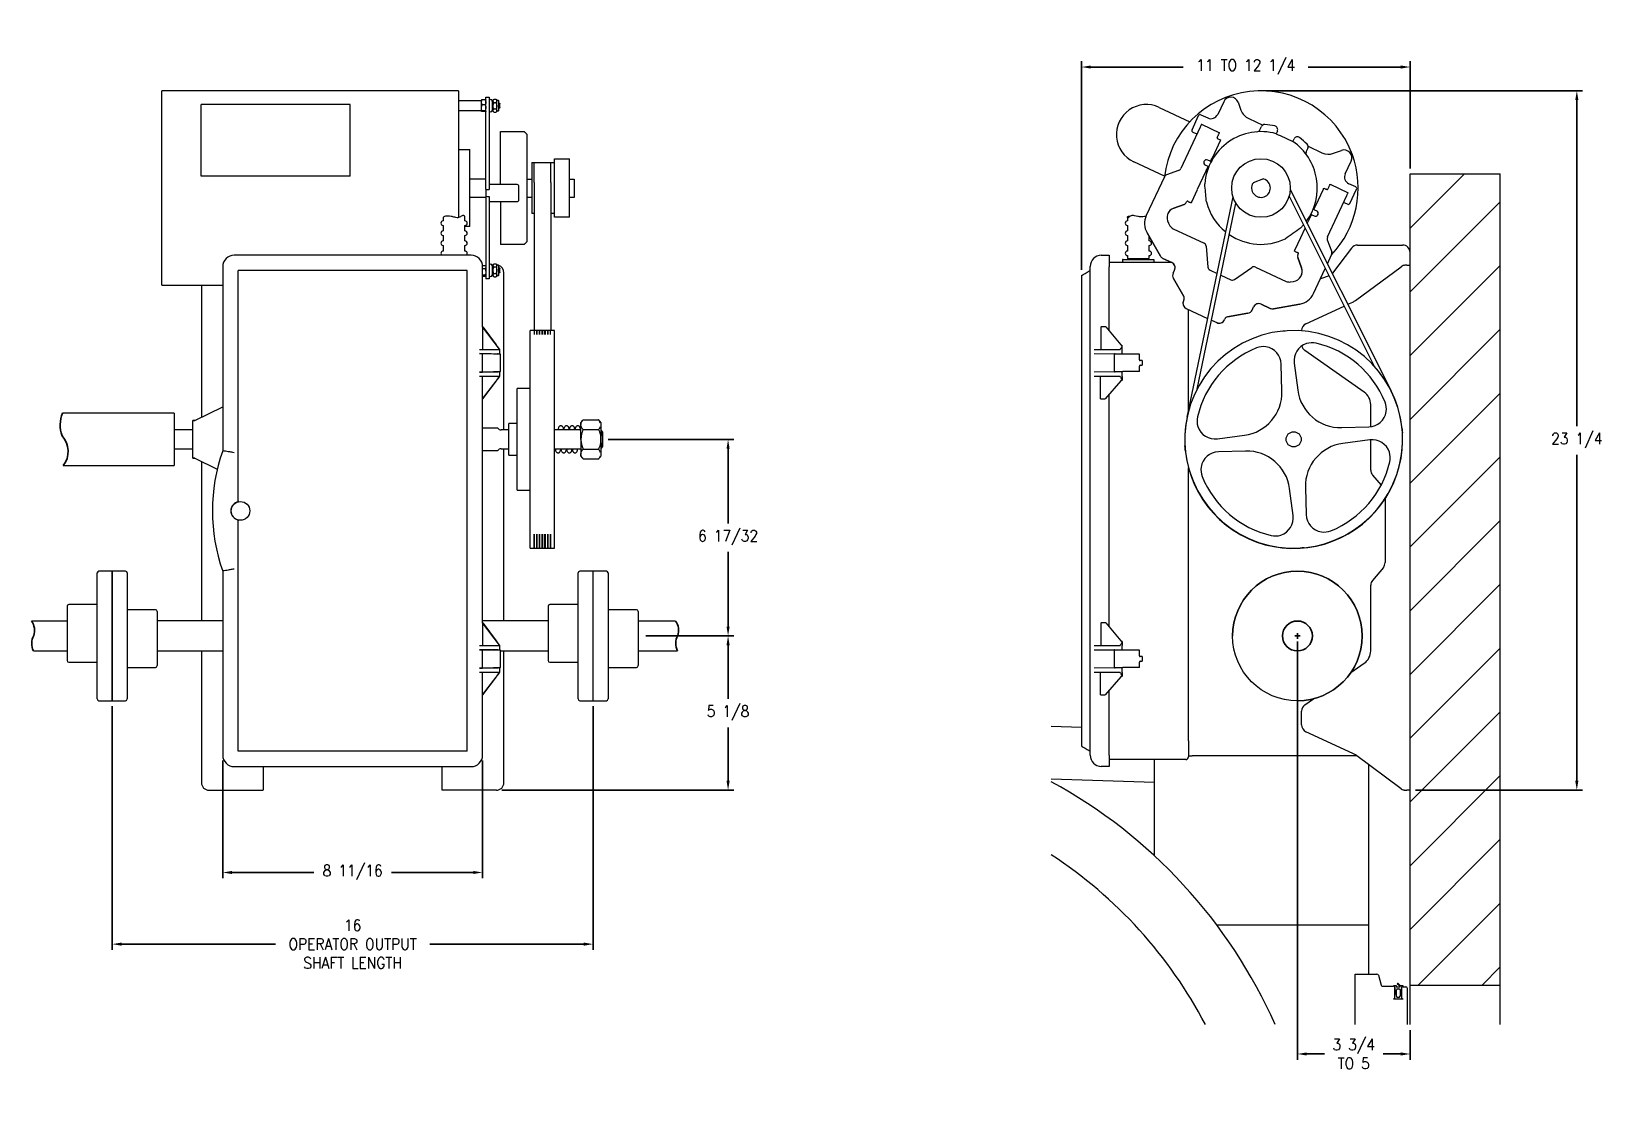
# Model space of a CAD drawing. Extents: x -1.4 to 50.9, y 7.6 to 42.8.
import ezdxf

# ---------------------------------------------------------------- set-up
doc = ezdxf.new("R2010")
doc.units = 0
doc.header["$LTSCALE"] = 0.5
doc.header["$MEASUREMENT"] = 0
doc.layers.get('Defpoints').update_dxf_attribs({"linetype": 'CONTINUOUS'})
doc.layers.add('DIM', color=1, linetype='CONTINUOUS')
doc.layers.add('OBJ', color=3, linetype='CONTINUOUS')
doc.styles.add('ROMANS', font='romans.shx', dxfattribs={"width": 0.9, "height": 0.375})
doc.dimstyles.new('GENIE', dxfattribs={"dimscale": 2, "dimtxt": 0.25, "dimasz": 0.156, "dimexe": 0.095, "dimexo": 0.0925, "dimgap": 0.095, "dimtad": 0, "dimtih": 1, "dimtoh": 1, "dimdec": 5, "dimzin": 4, "dimdsep": 46, "dimlunit": 5, "dimtxsty": 'ROMANS', "dimcen": 0.045, "dimadec": 0, "dimazin": 0, "dimtfac": 1, "dimtdec": 5, "dimtofl": 0, "dimtmove": 0, "dimatfit": 3, "dimfxl": 0, "dimfrac": 2, "dimtolj": 1, "dimtzin": 4, "dimarcsym": 0})

msp = doc.modelspace()

# ---------------------------------------------------------------- blocks, each defined once
blk = doc.blocks.new('*D31')
at = {"layer": 'Defpoints', "color": 0}
for p in [(1.312, 20.489), (17.312, 20.489), (17.312, 12.391)]:
    blk.add_point(p, dxfattribs=at)
at = {"layer": 'DIM', "color": 0, "lineweight": -2}
for p, q in [((1.312, 20.304), (1.312, 12.201)), ((17.312, 20.304), (17.312, 12.201)), ((1.624, 12.391), (6.744, 12.391)), ((17, 12.391), (11.881, 12.391))]:
    blk.add_line(p, q, dxfattribs=at)
at = {"layer": 'DIM', "color": 0}
for points in [[(1.624, 12.443), (1.624, 12.339), (1.312, 12.391)], [(17, 12.443), (17, 12.339), (17.312, 12.391)]]:
    blk.add_solid(points, dxfattribs=at)
at = {"layer": 'DIM', "color": 0, "insert": (9.312, 12.391), "char_height": 0.375, "attachment_point": 5, "style": 'ROMANS'}
blk.add_mtext('\\A1;16\\POPERATOR OUTPUT\\PSHAFT LENGTH', dxfattribs=at)
blk = doc.blocks.new('*D32')
at = {"layer": 'Defpoints', "color": 0}
for p in [(4.989, 18.682), (13.636, 18.682), (4.989, 14.775)]:
    blk.add_point(p, dxfattribs=at)
at = {"layer": 'DIM', "color": 0, "lineweight": -2}
for p, q in [((4.989, 18.497), (4.989, 14.585)), ((13.636, 18.497), (13.636, 14.585)), ((5.301, 14.775), (8.022, 14.775)), ((13.324, 14.775), (10.603, 14.775))]:
    blk.add_line(p, q, dxfattribs=at)
at = {"layer": 'DIM', "color": 0}
for points in [[(5.301, 14.827), (5.301, 14.723), (4.989, 14.775)], [(13.324, 14.827), (13.324, 14.723), (13.636, 14.775)]]:
    blk.add_solid(points, dxfattribs=at)
at = {"layer": 'DIM', "color": 0, "insert": (9.312, 14.775), "char_height": 0.375, "attachment_point": 5, "style": 'ROMANS'}
blk.add_mtext('\\A1;8 11/16', dxfattribs=at)
blk = doc.blocks.new('*D33')
at = {"layer": 'Defpoints', "color": 0}
for p in [(39.533, 40.786), (44.494, 17.513), (50.041, 17.513)]:
    blk.add_point(p, dxfattribs=at)
at = {"layer": 'DIM', "color": 0, "lineweight": -2}
for p, q in [((39.718, 40.786), (50.231, 40.786)), ((50.041, 40.474), (50.041, 29.625)), ((50.041, 17.825), (50.041, 28.674)), ((44.679, 17.513), (50.231, 17.513))]:
    blk.add_line(p, q, dxfattribs=at)
at = {"layer": 'DIM', "color": 0}
for points in [[(49.989, 40.474), (50.093, 40.474), (50.041, 40.786)], [(49.989, 17.825), (50.093, 17.825), (50.041, 17.513)]]:
    blk.add_solid(points, dxfattribs=at)
at = {"layer": 'DIM', "color": 0, "insert": (50.041, 29.149), "char_height": 0.375, "attachment_point": 5, "style": 'ROMANS'}
blk.add_mtext('\\A1;23 1/4', dxfattribs=at)
blk = doc.blocks.new('*D34')
at = {"layer": 'Defpoints', "color": 0}
for p in [(40.744, 22.645), (44.494, 9.712), (40.744, 8.736)]:
    blk.add_point(p, dxfattribs=at)
at = {"layer": 'DIM', "color": 0, "lineweight": -2}
for p, q in [((40.744, 22.46), (40.744, 8.546)), ((44.494, 9.527), (44.494, 8.546)), ((41.056, 8.736), (41.642, 8.736)), ((44.182, 8.736), (43.597, 8.736))]:
    blk.add_line(p, q, dxfattribs=at)
at = {"layer": 'DIM', "color": 0}
for points in [[(41.056, 8.788), (41.056, 8.684), (40.744, 8.736)], [(44.182, 8.788), (44.182, 8.684), (44.494, 8.736)]]:
    blk.add_solid(points, dxfattribs=at)
at = {"layer": 'DIM', "color": 0, "insert": (42.619, 8.736), "char_height": 0.375, "attachment_point": 5, "style": 'ROMANS'}
blk.add_mtext('\\A1;3 3/4\\PTO 5', dxfattribs=at)
blk = doc.blocks.new('*D35')
at = {"layer": 'Defpoints', "color": 0}
for p in [(44.494, 41.577), (44.494, 38.02), (33.559, 34.638)]:
    blk.add_point(p, dxfattribs=at)
at = {"layer": 'DIM', "color": 0, "lineweight": -2}
for p, q in [((33.559, 34.823), (33.559, 41.767)), ((33.871, 41.577), (36.949, 41.577)), ((44.182, 41.577), (41.105, 41.577)), ((44.494, 38.205), (44.494, 41.767))]:
    blk.add_line(p, q, dxfattribs=at)
at = {"layer": 'DIM', "color": 0}
for points in [[(33.871, 41.629), (33.871, 41.525), (33.559, 41.577)], [(44.182, 41.629), (44.182, 41.525), (44.494, 41.577)]]:
    blk.add_solid(points, dxfattribs=at)
at = {"layer": 'DIM', "color": 0, "insert": (39.027, 41.577), "char_height": 0.375, "attachment_point": 5, "style": 'ROMANS'}
blk.add_mtext('\\A1;11 TO 12 1/4', dxfattribs=at)
blk = doc.blocks.new('*D36')
at = {"layer": 'Defpoints', "color": 0}
for p in [(18.878, 22.645), (14.094, 17.513), (21.803, 17.513)]:
    blk.add_point(p, dxfattribs=at)
at = {"layer": 'DIM', "color": 0, "lineweight": -2}
for p, q in [((19.063, 22.645), (21.993, 22.645)), ((21.803, 22.333), (21.803, 20.554)), ((21.803, 17.825), (21.803, 19.603)), ((14.279, 17.513), (21.993, 17.513))]:
    blk.add_line(p, q, dxfattribs=at)
at = {"layer": 'DIM', "color": 0}
for points in [[(21.751, 22.333), (21.855, 22.333), (21.803, 22.645)], [(21.751, 17.825), (21.855, 17.825), (21.803, 17.513)]]:
    blk.add_solid(points, dxfattribs=at)
at = {"layer": 'DIM', "color": 0, "insert": (21.803, 20.079), "char_height": 0.375, "attachment_point": 5, "style": 'ROMANS'}
blk.add_mtext('\\A1;5 1/8', dxfattribs=at)
blk = doc.blocks.new('*D37')
at = {"layer": 'Defpoints', "color": 0}
for p in [(17.626, 29.188), (19.063, 22.645), (21.803, 22.645)]:
    blk.add_point(p, dxfattribs=at)
at = {"layer": 'DIM', "color": 0, "lineweight": -2}
for p, q in [((17.811, 29.188), (21.993, 29.188)), ((21.803, 28.876), (21.803, 26.392)), ((21.803, 22.957), (21.803, 25.44)), ((19.248, 22.645), (21.993, 22.645))]:
    blk.add_line(p, q, dxfattribs=at)
at = {"layer": 'DIM', "color": 0}
for points in [[(21.751, 28.876), (21.855, 28.876), (21.803, 29.188)], [(21.751, 22.957), (21.855, 22.957), (21.803, 22.645)]]:
    blk.add_solid(points, dxfattribs=at)
at = {"layer": 'DIM', "color": 0, "insert": (21.803, 25.916), "char_height": 0.375, "attachment_point": 5, "style": 'ROMANS'}
blk.add_mtext('\\A1;6 17/32', dxfattribs=at)

# ---------------------------------------------------------------- dimensions: what is measured, and where the dimension line sits
at = {"layer": 'DIM'}
for base, p1, p2, text, picture, middle in [((44.494474, 41.576761), (33.559479, 34.638155), (44.494474, 38.019775), '11 TO 12 1/4', '*D35', (39.026977, 41.576761)), ((4.989024, 14.775121), (13.635843, 18.681978), (4.989024, 18.681978), '8 11/16', '*D32', (9.312433, 14.775121))]:
    dim = msp.add_linear_dim(base=base, p1=p1, p2=p2, text=text, dimstyle='GENIE', dxfattribs=at)
    dim.commit()
    dim.dimension.update_dxf_attribs({"geometry": picture, "text_midpoint": middle})
dim = msp.add_linear_dim(base=(50.040604, 17.51253), p1=(39.532625, 40.786167), p2=(44.494474, 17.51253), angle=90, text='23 1/4', dimstyle='GENIE', dxfattribs=at)
dim.commit()
dim.dimension.update_dxf_attribs({"geometry": '*D33', "text_midpoint": (50.040604, 29.149348)})
for base, p1, p2, picture, middle in [((21.802944, 22.644776), (17.625942, 29.187587), (19.062771, 22.644776), '*D37', (21.802944, 25.916182)), ((21.802944, 17.512528), (18.877771, 22.644776), (14.093943, 17.512528), '*D36', (21.802944, 20.078652))]:
    dim = msp.add_linear_dim(base=base, p1=p1, p2=p2, angle=90, dimstyle='GENIE', dxfattribs=at)
    dim.commit()
    dim.dimension.update_dxf_attribs({"geometry": picture, "text_midpoint": middle})
for base, p1, p2, text, picture, middle in [((40.744474, 8.735737), (44.494474, 9.711913), (40.744474, 22.644778), '<>\\PTO 5', '*D34', (42.619474, 8.735737)), ((17.312441, 12.391255), (1.312442, 20.488529), (17.312441, 20.488529), '<>\\POPERATOR OUTPUT\\PSHAFT LENGTH', '*D31', (9.312441, 12.391255))]:
    dim = msp.add_linear_dim(base=base, p1=p1, p2=p2, text=text, dimstyle='GENIE', dxfattribs=at)
    dim.commit()
    dim.dimension.update_dxf_attribs({"geometry": picture, "text_midpoint": middle, "dimtype": 160})

# ---------------------------------------------------------------- hatches: boundary and pattern name
at = {"layer": 'OBJ', "linetype": 'Continuous', "lineweight": 0}
h = msp.add_hatch(dxfattribs=at)
h.set_pattern_fill('ANSI31', color=256, scale=12, style=0)
h.set_pattern_definition([(45, (-386.7945, -168.0929), (-1.06066, 1.06066), [])])
h.paths.add_polyline_path([(44.494474, 11.019778), (47.494474, 11.019778), (47.494474, 38.019778), (44.494474, 38.019778)], flags=0)

# ---------------------------------------------------------------- linework, layer by layer
at = {"layer": 'DIM'}
for p, q in [((40.654474, 22.644778), (40.834474, 22.644778)), ((40.744474, 22.554778), (40.744474, 22.734778))]:
    msp.add_line(p, q, dxfattribs=at)
at = {"layer": 'OBJ', "linetype": 'Continuous', "lineweight": 15}
for p, q in [((2.962946, 34.316168), (2.962946, 40.786163)), ((12.837943, 40.786163), (12.837943, 36.56649)), ((4.27544, 38.421971), (4.27544, 40.328277)), ((9.225442, 38.421971), (9.225442, 40.328277)), ((13.591947, 40.471871), (13.591947, 40.218647)), ((13.717943, 40.489254), (13.621946, 40.489254)), ((13.717943, 40.315725), (13.621946, 40.315725)), ((13.747942, 37.515865), (13.747942, 40.573856)), ((13.852546, 40.573856), (13.852546, 37.497026)), ((13.955545, 40.444863), (13.955545, 40.135865)), ((13.982944, 40.289577), (13.982944, 40.471871)), ((13.982944, 40.108857), (13.982944, 40.289577)), ((14.012943, 40.506868), (14.082948, 40.506868)), ((14.012943, 40.397804), (14.082948, 40.397804)), ((14.112948, 40.289577), (14.112948, 40.471871)), ((14.112948, 40.108857), (14.112948, 40.289577)), ((14.17044, 40.289663), (14.17044, 40.45187)), ((14.17044, 40.128858), (14.17044, 40.289663)), ((14.212943, 40.225363), (14.212943, 40.355365)), ((36.144219, 40.234581), (37.166933, 39.757687)), ((38.291446, 40.423748), (38.094973, 40.002404)), ((38.771406, 40.402788), (38.866545, 40.141391)), ((13.591947, 40.218647), (13.591947, 40.108857)), ((13.717943, 40.116836), (13.621946, 40.116836)), ((13.717943, 40.091473), (13.621946, 40.091473)), ((14.012943, 40.181298), (14.082948, 40.181298)), ((14.012943, 40.073859), (14.082948, 40.073859)), ((37.237778, 39.491841), (37.455427, 39.958588)), ((37.535162, 39.987611), (37.762742, 39.881487)), ((39.125083, 39.85925), (39.588846, 39.642993)), ((14.232148, 37.664187), (14.232148, 39.426161)), ((15.122144, 36.533062), (15.122144, 39.326159)), ((37.506599, 39.576151), (36.864138, 38.198392)), ((37.2668, 39.412102), (37.400933, 39.34955)), ((37.550535, 39.670373), (38.148699, 39.391452)), ((38.075179, 39.233786), (38.104762, 39.29723)), ((38.08969, 39.193921), (38.098753, 39.189688)), ((38.116882, 39.181249), (38.098753, 39.189688)), ((38.116908, 39.181306), (38.184881, 39.149607)), ((39.49761, 39.490264), (39.545593, 39.59316)), ((40.077474, 39.447208), (40.035616, 39.357444)), ((40.592995, 39.097531), (40.634853, 39.187294)), ((13.212946, 36.271159), (13.212946, 38.831159)), ((38.171679, 39.121297), (37.914621, 38.570034)), ((41.08855, 38.873671), (41.040567, 38.770775)), ((41.09892, 38.938832), (41.562684, 38.722575)), ((41.945003, 38.705886), (42.206396, 38.801028)), ((4.27544, 37.945068), (4.27544, 38.421971)), ((9.225442, 37.945068), (9.225442, 38.421971)), ((15.272741, 38.401161), (15.272741, 36.701161)), ((15.350246, 37.72966), (15.350246, 38.401161)), ((15.902242, 38.401097), (15.903246, 38.401161)), ((15.902242, 37.72966), (15.902242, 38.401161)), ((16.022746, 37.217689), (16.022746, 38.526159)), ((16.522749, 37.217689), (16.522749, 38.526159)), ((36.321696, 37.945068), (35.298982, 38.421971)), ((37.636329, 38.429912), (37.640555, 38.43897)), ((37.756897, 38.274386), (37.679861, 38.310308)), ((37.710468, 38.132226), (37.727619, 38.169003)), ((37.740566, 38.196768), (37.772042, 38.264267)), ((37.837195, 38.446582), (37.760158, 38.482505)), ((37.854676, 38.441476), (37.864265, 38.462042)), ((37.877217, 38.489817), (37.894383, 38.526631)), ((42.334489, 38.025492), (42.530961, 38.446826)), ((9.225442, 37.945068), (4.27544, 37.945068)), ((13.747942, 37.848489), (13.212946, 37.848489)), ((14.782942, 37.664187), (13.852546, 37.664187)), ((15.122144, 37.848489), (15.272741, 37.848489)), ((15.350246, 37.72966), (15.350246, 32.810076)), ((15.902242, 37.72966), (15.903246, 32.810076)), ((16.522749, 37.848489), (16.677947, 37.848489)), ((16.677947, 37.848489), (16.677947, 37.717099)), ((16.677947, 37.717099), (16.677947, 37.238659)), ((36.31804, 37.921705), (35.716797, 36.632339)), ((36.793602, 38.133756), (36.388576, 37.98634)), ((37.690237, 38.088842), (37.413766, 37.49594)), ((37.667158, 38.039346), (37.667152, 38.039328)), ((39.27231, 37.724061), (39.267823, 37.717106)), ((39.620904, 37.850939), (39.27231, 37.724061)), ((39.628811, 37.848499), (39.620904, 37.850939)), ((41.831933, 37.673928), (42.430097, 37.394997)), ((42.68299, 37.58714), (42.455411, 37.693255)), ((44.494474, 11.019782), (44.494474, 38.019775)), ((44.494474, 38.019775), (47.494474, 38.019775)), ((47.494474, 11.019782), (47.494474, 38.019775)), ((13.747942, 37.238659), (13.212946, 37.238659)), ((13.747942, 37.515865), (13.747942, 37.511306)), ((13.747942, 37.511306), (13.747942, 37.2772)), ((13.747942, 37.2772), (13.747942, 34.528464)), ((13.852546, 37.262994), (13.852546, 34.528464)), ((13.852546, 37.102183), (14.782942, 37.102183)), ((14.232148, 37.085918), (14.232148, 37.102183)), ((14.84294, 37.595299), (14.84294, 37.604415)), ((14.84294, 37.161954), (14.84294, 37.595299)), ((16.022746, 36.57616), (16.022746, 37.217689)), ((16.522749, 36.57616), (16.522749, 37.217689)), ((37.043039, 37.067678), (37.054967, 37.093256)), ((37.071753, 29.922301), (38.60296, 37.257315)), ((37.094823, 37.10774), (37.122012, 37.095068)), ((37.094835, 37.107768), (37.122024, 37.095087)), ((37.122024, 37.095087), (37.140153, 37.086648)), ((37.409548, 37.4869), (37.221364, 37.083335)), ((40.46875, 37.278594), (43.300413, 31.623784)), ((40.506516, 37.504688), (43.861582, 30.804638)), ((41.353152, 36.966613), (41.610211, 37.517876)), ((41.623413, 37.546195), (41.691386, 37.514497)), ((41.718546, 37.50175), (41.709483, 37.505983)), ((41.743698, 35.923015), (42.38616, 37.300774)), ((41.758414, 37.516262), (41.787997, 37.579705)), ((42.494363, 37.040654), (42.712012, 37.507401)), ((14.232148, 37.085918), (14.232148, 35.676159)), ((15.903246, 36.701161), (15.902242, 36.701222)), ((35.716786, 36.632311), (35.716797, 36.632339)), ((36.628323, 36.87775), (36.972491, 37.003023)), ((36.972503, 37.003042), (36.628334, 36.877779)), ((37.043039, 37.067678), (37.043027, 37.06765)), ((37.140179, 37.086695), (37.140153, 37.086648)), ((37.208152, 37.055006), (37.208126, 37.05495)), ((37.404923, 30.857662), (38.697256, 37.048389)), ((41.179098, 36.593356), (41.210574, 36.660855)), ((41.228056, 36.655758), (41.305092, 36.619827)), ((41.293208, 36.838064), (41.302797, 36.85863)), ((41.308353, 36.827955), (41.385389, 36.792032)), ((41.315749, 36.886405), (41.332915, 36.923219)), ((41.428921, 36.672429), (41.424695, 36.663361)), ((42.414628, 37.011631), (42.280494, 37.074173)), ((15.122144, 35.77616), (15.122144, 36.533062)), ((36.186186, 35.286259), (35.741962, 36.055676)), ((35.741974, 36.055704), (36.186197, 35.286278)), ((36.451907, 36.385313), (36.504629, 36.296094)), ((36.614205, 36.196699), (37.637362, 35.71959)), ((40.948045, 36.321447), (40.843717, 36.21077)), ((40.857704, 35.90412), (41.002032, 36.213633)), ((41.074833, 36.369759), (41.128769, 36.48542)), ((41.105683, 36.435916), (41.105689, 36.435934)), ((41.149, 36.528805), (41.166151, 36.565591)), ((37.709059, 35.617201), (37.769946, 34.921263)), ((39.138457, 35.718069), (39.137617, 35.716183)), ((40.659896, 35.479923), (40.857704, 35.90412)), ((41.739526, 35.827432), (41.886943, 35.422411)), ((42.544474, 35.553776), (41.914531, 34.713858)), ((42.744474, 35.653781), (44.244474, 35.653781)), ((13.249929, 35.317883), (5.374935, 35.317883)), ((14.012943, 35.028429), (14.082948, 35.028429)), ((34.220348, 35.313405), (34.476893, 35.317883)), ((34.476893, 35.317883), (34.476893, 34.931983)), ((34.476893, 35.084279), (36.538883, 35.084279)), ((34.829674, 35.084279), (34.924475, 35.084279)), ((34.944474, 35.174278), (35.948526, 35.174278)), ((34.944474, 35.174278), (34.945044, 35.174278)), ((35.091974, 35.204277), (35.816974, 35.204277)), ((35.967018, 35.154275), (35.967018, 35.084279)), ((36.269547, 35.209872), (36.568518, 35.070462)), ((36.56853, 35.070481), (36.269558, 35.2099)), ((40.646684, 35.451594), (40.646658, 35.451538)), ((40.646684, 35.451594), (40.659896, 35.479923)), ((40.759931, 35.398673), (40.732742, 35.411354)), ((40.759943, 35.398701), (40.732754, 35.411382)), ((40.758341, 35.237646), (40.883609, 34.893479)), ((40.88362, 34.893507), (40.758353, 35.237675)), ((40.762515, 35.33323), (40.762526, 35.333249)), ((40.762526, 35.333249), (40.774454, 35.358836)), ((41.745014, 35.031414), (41.88277, 35.326828)), ((4.989025, 34.931983), (4.989025, 28.808849)), ((5.499936, 27.144227), (5.499936, 34.806982)), ((13.124937, 34.806982), (5.499936, 34.806982)), ((13.124937, 18.806974), (13.124937, 34.806982)), ((13.740527, 34.95893), (13.633638, 34.956254)), ((13.635838, 32.931979), (13.635838, 34.931983)), ((13.717943, 34.863306), (13.635867, 34.863306)), ((13.717943, 34.65548), (13.635867, 34.65548)), ((13.717943, 34.604131), (13.635867, 34.604131)), ((13.955545, 34.966456), (13.955545, 34.657456)), ((13.955545, 34.966455), (13.955545, 34.657457)), ((13.982944, 34.96542), (13.955545, 34.96542)), ((13.982944, 34.63045), (13.982944, 34.993462)), ((14.012943, 34.923453), (14.082948, 34.923453)), ((14.012943, 34.706979), (14.082948, 34.706979)), ((14.012943, 34.595483), (14.082948, 34.595483)), ((14.112948, 34.63045), (14.112948, 34.993462)), ((14.17044, 34.650449), (14.17044, 34.973462)), ((14.212943, 34.746956), (14.212943, 34.876956)), ((14.343942, 29.499587), (14.343942, 34.732528)), ((33.851892, 34.931983), (33.851892, 34.938469)), ((33.851892, 18.681982), (33.851892, 34.931983)), ((34.476893, 32.80374), (34.476893, 34.931983)), ((36.609473, 34.713435), (36.609484, 34.713463)), ((36.609484, 34.713463), (36.659464, 34.820649)), ((36.962848, 33.941044), (36.617046, 34.539991)), ((36.617058, 34.540009), (36.962859, 33.941062)), ((37.841643, 34.818865), (38.071547, 34.711661)), ((38.197223, 34.653061), (38.526505, 34.499516)), ((38.65103, 34.510404), (39.223284, 34.911107)), ((39.347809, 34.921995), (40.370966, 34.444895)), ((41.281527, 34.037462), (41.672213, 34.875288)), ((41.796257, 34.627576), (41.508713, 34.524662)), ((41.908128, 34.705673), (41.914531, 34.713858)), ((42.672875, 33.808177), (44.195745, 34.933588)), ((44.381974, 34.982529), (44.344326, 34.982529)), ((44.381974, 34.982529), (44.494474, 34.982529)), ((4.280941, 34.316168), (4.280941, 29.925269)), ((40.517539, 34.424836), (40.619775, 34.441807)), ((41.281527, 34.037462), (41.281516, 34.037434)), ((36.954082, 33.796115), (36.954094, 33.796143)), ((36.967895, 33.825739), (36.954094, 33.796143)), ((37.045017, 33.546283), (37.758789, 33.213445)), ((37.045028, 33.546301), (37.758794, 33.213473)), ((37.119474, 30.150902), (37.119474, 33.511562)), ((39.237777, 33.48787), (39.237765, 33.487842)), ((39.237777, 33.48787), (39.287756, 33.595055)), ((39.836555, 33.546545), (39.537583, 33.685964)), ((39.537595, 33.685983), (39.836567, 33.546574)), ((40.823603, 33.686067), (39.948653, 33.53179)), ((39.948665, 33.531818), (40.823615, 33.686095)), ((41.026918, 33.034649), (42.298938, 33.623722)), ((42.421497, 33.680482), (42.585826, 33.756579)), ((13.631014, 32.931979), (13.631014, 32.181974)), ((13.631014, 32.931979), (13.636571, 32.931979)), ((14.199558, 32.190347), (13.636571, 32.931979)), ((13.639236, 32.931979), (13.636571, 32.931979)), ((13.639236, 32.931979), (14.09226, 32.335201)), ((34.209384, 32.931979), (34.209384, 32.181974)), ((34.209384, 32.931979), (34.215581, 32.931979)), ((34.368339, 32.931979), (34.215581, 32.931979)), ((34.368339, 32.931979), (34.873518, 32.335201)), ((37.884465, 33.154835), (38.063706, 33.071257)), ((37.884471, 33.154863), (38.063718, 33.071276)), ((38.313556, 33.162213), (38.313544, 33.162185)), ((38.313556, 33.162213), (38.327356, 33.191809)), ((39.100025, 33.382159), (38.418928, 33.262058)), ((38.418939, 33.262086), (39.100037, 33.382177)), ((15.222739, 32.798859), (15.222739, 32.810085)), ((15.222739, 25.56508), (15.222739, 32.798859)), ((15.222744, 32.79885), (15.222744, 32.810085)), ((15.359746, 32.671424), (15.359746, 32.810085)), ((15.435744, 32.671424), (15.435744, 32.810085)), ((15.451743, 32.671424), (15.451743, 32.810085)), ((15.527741, 32.671424), (15.527741, 32.810085)), ((15.543746, 32.671424), (15.543746, 32.810085)), ((15.619744, 32.671424), (15.619744, 32.810085)), ((15.635743, 32.671424), (15.635743, 32.810085)), ((15.711741, 32.671424), (15.711741, 32.810085)), ((15.727746, 32.671424), (15.727746, 32.810085)), ((15.803744, 32.671424), (15.803744, 32.810085)), ((15.819743, 32.671424), (15.819743, 32.810085)), ((15.895741, 32.671424), (15.895741, 32.810085)), ((16.031739, 32.803684), (16.031739, 32.810085)), ((16.031739, 25.56508), (16.031739, 32.792673)), ((16.031743, 32.792669), (16.031743, 32.810076)), ((40.264687, 32.793349), (40.33447, 32.798859)), ((40.26474, 32.792673), (40.264687, 32.793349)), ((40.33447, 32.798859), (40.404253, 32.80436)), ((40.404306, 32.803684), (40.404253, 32.80436)), ((40.881974, 32.800558), (40.881974, 32.807795)), ((13.538021, 32.181974), (14.179705, 32.181974)), ((13.538021, 32.039064), (14.13541, 32.033141)), ((13.635838, 32.034728), (13.631361, 32.036962)), ((13.917942, 32.031977), (13.635838, 32.034728)), ((13.635838, 31.429229), (13.635838, 32.034728)), ((14.230843, 32.019474), (13.992884, 32.019474)), ((14.179705, 32.181974), (14.205847, 32.181974)), ((14.199558, 32.190347), (14.199558, 32.181974)), ((14.205847, 32.019474), (14.205847, 32.181974)), ((33.97925, 32.181974), (34.708927, 32.181974)), ((33.97925, 32.039064), (34.658555, 32.033141)), ((34.936474, 32.019474), (34.646474, 32.019474)), ((34.708927, 32.181974), (34.756474, 32.181974)), ((34.756474, 32.181974), (34.826474, 32.181974)), ((34.826474, 32.181974), (34.843386, 32.181974)), ((34.843386, 32.190347), (34.843386, 32.181974)), ((34.873518, 32.335201), (34.910148, 32.291929)), ((34.873518, 32.335201), (34.916309, 32.307182)), ((34.916309, 32.179797), (34.916309, 32.307182)), ((34.996474, 32.019474), (34.936474, 32.019474)), ((35.486474, 32.019474), (34.996474, 32.019474)), ((35.486474, 31.836981), (35.486474, 32.019474)), ((42.968762, 30.756344), (40.98858, 32.142879)), ((14.13541, 31.430815), (13.538021, 31.424892)), ((13.631361, 31.426995), (13.635838, 31.429229)), ((13.635838, 31.429229), (13.917942, 31.431979)), ((13.992884, 31.444482), (14.230843, 31.444482)), ((14.205847, 31.281982), (14.205847, 31.444482)), ((34.658555, 31.430815), (33.97925, 31.424892)), ((34.646474, 31.444482), (34.936474, 31.444482)), ((34.996474, 31.444482), (34.936474, 31.444482)), ((35.486474, 31.444482), (34.996474, 31.444482)), ((35.486474, 31.444482), (35.486474, 31.626975)), ((35.538174, 31.806981), (35.516474, 31.806981)), ((35.516474, 31.656975), (35.538174, 31.656975)), ((35.578174, 31.806981), (35.538174, 31.806981)), ((35.538174, 31.656975), (35.578174, 31.656975)), ((35.578174, 31.806981), (35.578174, 31.656975)), ((40.229165, 30.786043), (40.20496, 31.689743)), ((40.636356, 31.723788), (40.75421, 30.827475)), ((14.179705, 31.281982), (13.538021, 31.281982)), ((13.630291, 30.531977), (13.630291, 31.281982)), ((13.630291, 30.531977), (14.199041, 31.272999)), ((14.091781, 31.129732), (13.633679, 30.532888)), ((14.09226, 31.13038), (14.091781, 31.129732)), ((14.091781, 31.129732), (14.09226, 31.129732)), ((14.09226, 31.13038), (14.124775, 31.17276)), ((14.124775, 31.171652), (14.09226, 31.129732)), ((14.09226, 31.129732), (14.09226, 31.13038)), ((14.124775, 31.17276), (14.124775, 31.171652)), ((14.205847, 31.281982), (14.179705, 31.281982)), ((14.199041, 31.272999), (14.199041, 31.281982)), ((14.789747, 27.500081), (14.789747, 30.875084)), ((34.708927, 31.281982), (33.97925, 31.281982)), ((34.197738, 30.531977), (34.197738, 31.281982)), ((34.873943, 31.129732), (34.352231, 30.531977)), ((34.756474, 31.281982), (34.708927, 31.281982)), ((34.826474, 31.281982), (34.756474, 31.281982)), ((34.844485, 31.281982), (34.826474, 31.281982)), ((34.844485, 31.272999), (34.844485, 31.281982)), ((34.873518, 31.13038), (34.909783, 31.17276)), ((34.909783, 31.171652), (34.873518, 31.129732)), ((34.873518, 31.129732), (34.873518, 31.13038)), ((34.873943, 31.129732), (34.873518, 31.129732)), ((34.873943, 31.129732), (34.916333, 31.156887)), ((34.910523, 31.171652), (34.909783, 31.17276)), ((34.909783, 31.17276), (34.909783, 31.171652)), ((34.910523, 31.171652), (34.909783, 31.171652)), ((34.916333, 31.28416), (34.916333, 31.156887)), ((13.630291, 30.531977), (13.631361, 30.531977)), ((13.631361, 30.531977), (13.63535, 30.531977)), ((13.633679, 30.532888), (13.63535, 30.532888)), ((13.63535, 30.532888), (13.634646, 30.531977)), ((13.63535, 30.531977), (13.63535, 30.532888)), ((13.635838, 23.081978), (13.635838, 30.535704)), ((34.197738, 30.531977), (34.352231, 30.531977)), ((34.476893, 22.953739), (34.476893, 30.674812)), ((43.181974, 29.606763), (43.181974, 30.346771)), ((3.370435, 30.062583), (3.370435, 28.312582)), ((3.994801, 28.557618), (3.994801, 29.817547)), ((4.060634, 29.817547), (4.989025, 30.271498)), ((16.980945, 29.8371), (17.495938, 29.8371)), ((14.509746, 29.426222), (14.509746, 29.712587)), ((14.509746, 28.948943), (14.509746, 29.426222)), ((16.905946, 29.674721), (16.905946, 29.750086)), ((16.905946, 29.187587), (16.905946, 29.674721)), ((16.980945, 29.512343), (17.495938, 29.512343)), ((17.565943, 29.187587), (17.565943, 29.30767)), ((17.570946, 29.750086), (17.570946, 29.723513)), ((17.570946, 29.723513), (17.570946, 29.603506)), ((17.570946, 29.603506), (17.570946, 29.307585)), ((38.083268, 29.204464), (38.979581, 29.322322)), ((42.217931, 29.57789), (43.121634, 29.602098)), ((44.224564, 29.542315), (44.225238, 29.542371)), ((44.225238, 29.542371), (44.230745, 29.472591)), ((44.230745, 29.472591), (44.236253, 29.402802)), ((44.235578, 29.402755), (44.236253, 29.402802)), ((14.343942, 23.144277), (14.343942, 28.875587)), ((14.509746, 28.662588), (14.509746, 28.948943)), ((16.905946, 29.187587), (16.905946, 28.700444)), ((16.980945, 28.862822), (17.495938, 28.862822)), ((17.565943, 29.065205), (17.565943, 29.187587)), ((17.570946, 29.06758), (17.570946, 28.771659)), ((17.570946, 28.771659), (17.570946, 28.651662)), ((37.00337, 28.972419), (37.002696, 28.972363)), ((37.008203, 28.902583), (37.002696, 28.972363)), ((37.013711, 28.832794), (37.008203, 28.902583)), ((37.014385, 28.83285), (37.013711, 28.832794)), ((39.021018, 28.797275), (38.117314, 28.773067)), ((43.15568, 29.170701), (42.259368, 29.052853)), ((43.181974, 28.160566), (43.181974, 29.173573)), ((4.060634, 28.557618), (4.807696, 28.192331)), ((4.280941, 28.449898), (4.280941, 23.144277)), ((16.905946, 28.625088), (16.905946, 28.700444)), ((16.980945, 28.538066), (17.495938, 28.538066)), ((17.570946, 28.651662), (17.570946, 28.625088)), ((37.119474, 24.991599), (37.119474, 28.240728)), ((43.240463, 27.999869), (43.526933, 27.658461)), ((40.602592, 26.651377), (40.484738, 27.54769)), ((41.009783, 27.589131), (41.033988, 26.685422)), ((43.661974, 27.209586), (43.661974, 25.088524)), ((5.499936, 18.806974), (5.499936, 26.469728)), ((15.350246, 25.56508), (15.350246, 26.02936)), ((15.359746, 25.56508), (15.359746, 26.02936)), ((15.435739, 25.56508), (15.435739, 26.02936)), ((15.451743, 25.56508), (15.451743, 26.02936)), ((15.527746, 25.56508), (15.527746, 26.02936)), ((15.543741, 25.56508), (15.543741, 26.02936)), ((15.619744, 25.56508), (15.619744, 26.02936)), ((15.635748, 25.56508), (15.635748, 26.02936)), ((15.711741, 25.56508), (15.711741, 26.02936)), ((15.727746, 25.56508), (15.727746, 26.02936)), ((15.803739, 25.56508), (15.803739, 26.02936)), ((15.819743, 25.56508), (15.819743, 26.02936)), ((15.895746, 25.56508), (15.895746, 26.02936)), ((15.902242, 25.56508), (15.902242, 26.02936)), ((16.031739, 25.571481), (16.031739, 25.570806)), ((40.834643, 25.571481), (40.834696, 25.570806)), ((40.904479, 25.576315), (40.834696, 25.570806)), ((40.974262, 25.581816), (40.904479, 25.576315)), ((40.974209, 25.582492), (40.974262, 25.581816)), ((0.812439, 20.548528), (0.812439, 24.741024)), ((1.312442, 20.488529), (1.312442, 24.801023)), ((1.312442, 24.801023), (1.312442, 20.488529)), ((1.812445, 24.741024), (1.812445, 20.548528)), ((4.989025, 24.805106), (4.989025, 18.681982)), ((16.812447, 20.548528), (16.812447, 24.741024)), ((17.312441, 20.488529), (17.312441, 24.801023)), ((17.812444, 24.741024), (17.812444, 20.548528)), ((37.119474, 19.153779), (37.119474, 24.991599)), ((43.603485, 24.927826), (43.240463, 24.49519)), ((43.181974, 22.148288), (43.181974, 24.334493)), ((-0.187558, 23.631965), (-0.187558, 21.829774)), ((15.812443, 23.631967), (15.81244, 21.829774)), ((2.812442, 23.459546), (2.812442, 21.657587)), ((13.631014, 23.081978), (13.631014, 22.331974)), ((13.631014, 23.081978), (13.636571, 23.081978)), ((14.199558, 22.340346), (13.636571, 23.081978)), ((13.639236, 23.081978), (13.636571, 23.081978)), ((13.639236, 23.081978), (14.09226, 22.4852)), ((18.812443, 23.459778), (18.812441, 21.769775)), ((34.209384, 23.081978), (34.209384, 22.331974)), ((34.209384, 23.081978), (34.215581, 23.081978)), ((34.368339, 23.081978), (34.215581, 23.081978)), ((34.368339, 23.081978), (34.873518, 22.4852)), ((14.09226, 22.4852), (14.125103, 22.441928)), ((34.873518, 22.4852), (34.910148, 22.441928)), ((34.873943, 22.4852), (34.873518, 22.4852)), ((34.916333, 22.457444), (34.873943, 22.4852)), ((4.280941, 22.145275), (4.280941, 17.762531)), ((13.538021, 22.331974), (14.179705, 22.331974)), ((13.538021, 22.189063), (14.13541, 22.18314)), ((13.635838, 22.184727), (13.631361, 22.186961)), ((13.917942, 22.181976), (13.635838, 22.184727)), ((13.635838, 21.579228), (13.635838, 22.184727)), ((14.230843, 22.169474), (13.992884, 22.169474)), ((14.179705, 22.331974), (14.205847, 22.331974)), ((14.199558, 22.340346), (14.199558, 22.331974)), ((14.205847, 22.169474), (14.205847, 22.331974)), ((14.343942, 17.762531), (14.343942, 22.145275)), ((33.97925, 22.331974), (34.708927, 22.331974)), ((33.97925, 22.189063), (34.658555, 22.18314)), ((34.936474, 22.169474), (34.646474, 22.169474)), ((34.708927, 22.331974), (34.756474, 22.331974)), ((34.756474, 22.331974), (34.826474, 22.331974)), ((34.826474, 22.331974), (34.843386, 22.331974)), ((34.843386, 22.340346), (34.843386, 22.331974)), ((34.916333, 22.457444), (34.916333, 22.329796)), ((34.996474, 22.169474), (34.936474, 22.169474)), ((35.486474, 22.169474), (34.996474, 22.169474)), ((35.486474, 21.98698), (35.486474, 22.169474)), ((35.538174, 21.956981), (35.516474, 21.956981)), ((35.578174, 21.956981), (35.538174, 21.956981)), ((35.578174, 21.956981), (35.578174, 21.806974)), ((14.13541, 21.580814), (13.538021, 21.574891)), ((14.179705, 21.431981), (13.538021, 21.431981)), ((13.630291, 20.681976), (13.630291, 21.431981)), ((13.630291, 20.681976), (14.199041, 21.422998)), ((13.631361, 21.576994), (13.635838, 21.579228)), ((13.635838, 21.579228), (13.917942, 21.581978)), ((13.992884, 21.594481), (14.230843, 21.594481)), ((14.205847, 21.431981), (14.179705, 21.431981)), ((14.199041, 21.422998), (14.199041, 21.431981)), ((14.205847, 21.431981), (14.205847, 21.594481)), ((18.812441, 21.769775), (18.812441, 21.657587)), ((34.658555, 21.580814), (33.97925, 21.574891)), ((34.708927, 21.431981), (33.97925, 21.431981)), ((34.197738, 20.681976), (34.197738, 21.431981)), ((34.646474, 21.594481), (34.936474, 21.594481)), ((34.756474, 21.431981), (34.708927, 21.431981)), ((34.826474, 21.431981), (34.756474, 21.431981)), ((34.844485, 21.431981), (34.826474, 21.431981)), ((34.844485, 21.422998), (34.844485, 21.431981)), ((34.916333, 21.434159), (34.916333, 21.306886)), ((34.996474, 21.594481), (34.936474, 21.594481)), ((35.486474, 21.594481), (34.996474, 21.594481)), ((35.486474, 21.594481), (35.486474, 21.776975)), ((35.516474, 21.806974), (35.538174, 21.806974)), ((35.538174, 21.806974), (35.578174, 21.806974)), ((42.524225, 21.427447), (42.968762, 21.738715)), ((14.091781, 21.27974), (13.633679, 20.682887)), ((14.09226, 21.280379), (14.091781, 21.27974)), ((14.091781, 21.27974), (14.09226, 21.27974)), ((14.09226, 21.280379), (14.124775, 21.322759)), ((14.124775, 21.321651), (14.09226, 21.27974)), ((14.09226, 21.27974), (14.09226, 21.280379)), ((14.124775, 21.322759), (14.124775, 21.321651)), ((34.873943, 21.27974), (34.352231, 20.681976)), ((34.873518, 21.280379), (34.909783, 21.322759)), ((34.909783, 21.321651), (34.873518, 21.27974)), ((34.873518, 21.27974), (34.873518, 21.280379)), ((34.873943, 21.27974), (34.873518, 21.27974)), ((34.873943, 21.27974), (34.916333, 21.306886)), ((34.910523, 21.321651), (34.909783, 21.322759)), ((34.909783, 21.322759), (34.909783, 21.321651)), ((34.910523, 21.321651), (34.909783, 21.321651)), ((13.630291, 20.681976), (13.631361, 20.681976)), ((13.631361, 20.681976), (13.63535, 20.681976)), ((13.633679, 20.682887), (13.63535, 20.682887)), ((13.63535, 20.682887), (13.634646, 20.681976)), ((13.63535, 20.681976), (13.63535, 20.682887)), ((13.635838, 18.681982), (13.635838, 20.685703)), ((34.197738, 20.681976), (34.352231, 20.681976)), ((34.476893, 18.681982), (34.476893, 20.824812)), ((40.98858, 20.35217), (41.279683, 20.556009)), ((40.881974, 19.687264), (40.881974, 20.147384)), ((32.555674, 19.638486), (33.559479, 19.607816)), ((42.585826, 18.738471), (41.026918, 19.4604)), ((13.124937, 18.806974), (5.499936, 18.806974)), ((37.119474, 19.153779), (37.119474, 18.899985)), ((37.119474, 18.899985), (37.119474, 18.619477)), ((5.374935, 18.296073), (13.249929, 18.296073)), ((6.333443, 18.296073), (6.333443, 17.561471)), ((12.291439, 17.561471), (12.291439, 18.296073)), ((33.851892, 18.675487), (33.851892, 18.681982)), ((34.476893, 18.296073), (34.220348, 18.30055)), ((34.476893, 18.681982), (34.476893, 18.296073)), ((37.009674, 18.529676), (34.476893, 18.529676)), ((35.994474, 15.324795), (35.994474, 18.529676)), ((37.029674, 18.529676), (37.009674, 18.529676)), ((37.119474, 18.653776), (37.239074, 18.653776)), ((37.359074, 18.653776), (37.239074, 18.653776)), ((42.717663, 18.653776), (37.359074, 18.653776)), ((44.195745, 17.561471), (42.672875, 18.686873)), ((43.114474, 18.36053), (43.114474, 11.395779)), ((32.555674, 17.887669), (35.994474, 17.782609)), ((4.530943, 17.51253), (6.318875, 17.51253)), ((6.333443, 17.561471), (6.333443, 17.526478)), ((12.291439, 17.526478), (12.291439, 17.561471)), ((14.09394, 17.51253), (12.306017, 17.51253)), ((44.344326, 17.51253), (44.381974, 17.51253)), ((44.494474, 17.51253), (44.381974, 17.51253)), ((43.114474, 13.019776), (38.068228, 13.019776)), ((42.661974, 11.395779), (42.786974, 11.395779)), ((42.661974, 9.711913), (42.661974, 11.395779)), ((42.786974, 11.395779), (43.389974, 11.395779)), ((43.440202, 11.357238), (43.529577, 11.023687)), ((43.567249, 10.994776), (43.935974, 10.994776)), ((43.947974, 10.994776), (43.947974, 11.014779)), ((43.947974, 11.014779), (44.027974, 11.014779)), ((43.952974, 10.994776), (43.947974, 10.994776)), ((44.027974, 11.014779), (44.027974, 10.989782)), ((44.162564, 10.982442), (44.072171, 11.058285)), ((44.091454, 11.081273), (44.165119, 11.019453)), ((44.177974, 11.014779), (44.247974, 11.014779)), ((44.247974, 10.994776), (44.242974, 10.994776)), ((44.247974, 11.014779), (44.247974, 10.994776)), ((47.494474, 11.019782), (44.494474, 11.019782)), ((44.494474, 9.711913), (44.494474, 11.019782)), ((47.494474, 9.711913), (47.494474, 11.019782)), ((43.947974, 10.575779), (43.952974, 10.575779)), ((43.947974, 10.555776), (43.947974, 10.575779)), ((44.247974, 10.555776), (43.947974, 10.555776)), ((43.987974, 10.610781), (43.987974, 10.959774)), ((43.987974, 10.942774), (43.987974, 10.718774)), ((44.037974, 10.65578), (44.037974, 10.865777)), ((44.052974, 10.964777), (44.156136, 10.964777)), ((44.077974, 10.905782), (44.117974, 10.905782)), ((44.117974, 10.615775), (44.077974, 10.615775)), ((44.157974, 10.865777), (44.157974, 10.65578)), ((44.207974, 10.959774), (44.207974, 10.610781)), ((44.207974, 10.654776), (44.207974, 10.915779)), ((44.242974, 10.575779), (44.247974, 10.575779)), ((44.247974, 10.575779), (44.247974, 10.555776)), ((44.261974, 10.96978), (44.350974, 10.96978)), ((44.404974, 9.711913), (44.404974, 10.915779))]:
    msp.add_line(p, q, dxfattribs=at)
at = {"layer": 'OBJ'}
for p, q in [((3.994801, 29.817547), (4.060634, 29.817547)), ((17.625942, 29.439588), (17.625942, 28.935586)), ((3.994801, 28.557618), (4.060634, 28.557618))]:
    msp.add_line(p, q, dxfattribs=at)
at = {"layer": 'OBJ', "linetype": 'Continuous', "lineweight": 15, "flags": 128}
for points in [[(37.550535, 39.670373), (37.549694, 39.668571), (37.547196, 39.663212), (37.543137, 39.65451), (37.537674, 39.642796), (37.531015, 39.628519), (37.523418, 39.612224), (37.515173, 39.594539), (37.506599, 39.576151)], [(38.148699, 39.391452), (38.147857, 39.38964), (38.145359, 39.38429), (38.1413, 39.375579), (38.135837, 39.363865), (38.129178, 39.349588), (38.121581, 39.333293), (38.113337, 39.315618), (38.104762, 39.29723)], [(38.184881, 39.149607), (38.184629, 39.149063), (38.183878, 39.147458), (38.182659, 39.144839), (38.181017, 39.141319), (38.179016, 39.137029), (38.176733, 39.132129), (38.174256, 39.126817), (38.171679, 39.121297)], [(37.740566, 38.196768), (37.738726, 38.192826), (37.736908, 38.188921), (37.735133, 38.18512), (37.733423, 38.181449), (37.731798, 38.177967), (37.730277, 38.174701), (37.728878, 38.171706), (37.727619, 38.169003)], [(37.877217, 38.489817), (37.875956, 38.487113), (37.874557, 38.48411), (37.873035, 38.480853), (37.87141, 38.477361), (37.869699, 38.4737), (37.867924, 38.469889), (37.866105, 38.465984), (37.864265, 38.462042)], [(37.914621, 38.570034), (37.911745, 38.563867), (37.908903, 38.557766), (37.906129, 38.551824), (37.903457, 38.546089), (37.900916, 38.540645), (37.898539, 38.535539), (37.896352, 38.530855), (37.894383, 38.526631)], [(37.710468, 38.132226), (37.7085, 38.128002), (37.706315, 38.123319), (37.703939, 38.118222), (37.701399, 38.112777), (37.698728, 38.107042), (37.695954, 38.101101), (37.693113, 38.095009), (37.690237, 38.088842)], [(41.787997, 37.579705), (41.796571, 37.598094), (41.804816, 37.615778), (41.812413, 37.632064), (41.819071, 37.64635), (41.824535, 37.658064), (41.828594, 37.666766), (41.831092, 37.672125), (41.831933, 37.673928)], [(41.610211, 37.517876), (41.612788, 37.523405), (41.615265, 37.528718), (41.617548, 37.533617), (41.619548, 37.537907), (41.62119, 37.541427), (41.62241, 37.544036), (41.62316, 37.545651), (41.623413, 37.546195)], [(41.709483, 37.505983), (41.705947, 37.507626), (41.702547, 37.509212), (41.699413, 37.510677), (41.696667, 37.511963), (41.694413, 37.513014), (41.692739, 37.513793), (41.691708, 37.514272), (41.69136, 37.514441)], [(42.38616, 37.300774), (42.394735, 37.319163), (42.402979, 37.336847), (42.410576, 37.353142), (42.417235, 37.367419), (42.422698, 37.379133), (42.426757, 37.387835), (42.429255, 37.393194), (42.430097, 37.394997)], [(37.221364, 37.083335), (37.218787, 37.077806), (37.216309, 37.072493), (37.214026, 37.067603), (37.212024, 37.063304), (37.210381, 37.059784), (37.209159, 37.057165), (37.208407, 37.055551), (37.208152, 37.055006)], [(41.166151, 36.565591), (41.16741, 36.568294), (41.168809, 36.571289), (41.170329, 36.574555), (41.171955, 36.578038), (41.173665, 36.581708), (41.175439, 36.585509), (41.177258, 36.589414), (41.179098, 36.593356)], [(41.302797, 36.85863), (41.304637, 36.862572), (41.306456, 36.866477), (41.308231, 36.870279), (41.309942, 36.873949), (41.311567, 36.877441), (41.313089, 36.880698), (41.314488, 36.883701), (41.315749, 36.886405)], [(41.332915, 36.923219), (41.334884, 36.927443), (41.33707, 36.932127), (41.339448, 36.937224), (41.341988, 36.942677), (41.344661, 36.948403), (41.347435, 36.954354), (41.350276, 36.960446), (41.353152, 36.966613)], [(41.128769, 36.48542), (41.131645, 36.491587), (41.134486, 36.497689), (41.137259, 36.50363), (41.139931, 36.509366), (41.14247, 36.51481), (41.144847, 36.519907), (41.147032, 36.524591), (41.149, 36.528805)], [(33.559479, 34.638155), (33.561901, 34.639554), (33.581269, 34.650733), (33.619989, 34.673092), (33.678032, 34.706602), (33.755354, 34.751244), (33.851892, 34.806982)], [(17.312441, 24.801023), (17.312441, 24.801023)], [(33.559479, 18.9758), (33.561901, 18.974402), (33.581269, 18.963222), (33.619989, 18.940864), (33.678032, 18.907354), (33.755354, 18.862711), (33.851892, 18.806974)]]:
    msp.add_lwpolyline(points, dxfattribs=at)
at = {"layer": 'OBJ', "linetype": 'Continuous', "lineweight": 15}
for centre, radius in [((39.532625, 37.551167), 0.975), ((40.619474, 29.187584), 0.252), ((5.577424, 26.806978), 0.3125), ((40.744474, 22.644778), 2.15625)]:
    msp.add_circle(centre, radius, dxfattribs=at)
at = {"layer": 'OBJ'}
msp.add_circle((40.744474, 22.644778), 0.4975, dxfattribs=at)
at = {"layer": 'OBJ', "linetype": 'Continuous', "lineweight": 15}
for centre, radius, start, end in [((39.532625, 37.551167), 3.235, 20, 173.3799264), ((13.904045, 40.444864), 0.0515, 0, 180), ((14.150445, 40.45187), 0.02, 0, 90), ((35.721601, 39.328277), 1, 65, 245), ((38.527086, 40.313863), 0.26, 20, 155), ((13.904045, 40.135864), 0.0515, 180, 0), ((14.150445, 40.128858), 0.02, 270, 0), ((37.509805, 39.933228), 0.06, 65, 155), ((37.868396, 40.108062), 0.25, 245, 335), ((39.336391, 40.312405), 0.5, 200, 245), ((37.292157, 39.46648), 0.06, 155, 245), ((39.532625, 37.551167), 1.875, 74.3667889, 175.6332111), ((38.102361, 39.221107), 0.029994, 154.9935753, 245.0101394), ((39.388854, 39.54098), 0.12, 274.1326471, 335), ((39.65435, 39.54245), 0.12, 86.5019212, 155), ((39.532625, 37.551167), 2.115, 77.3736251, 86.5019212), ((39.968717, 39.49792), 0.12, 335, 77.3736251), ((40.74361, 39.136582), 0.12, 52.6263749, 155), ((39.532625, 37.551167), 2.115, 43.4980788, 52.6263749), ((39.532625, 37.551167), 1.875, 323.5572947, 55.6332111), ((41.149324, 38.720059), 0.12, 155, 215.8673529), ((40.979793, 38.924386), 0.12, 335, 43.4980788), ((41.773993, 39.175733), 0.5, 245, 290), ((42.295321, 38.556706), 0.26, 335, 110), ((36.750852, 38.251214), 0.124995, 289.9995069, 335.0019199), ((37.717896, 38.391872), 0.09, 155, 245), ((37.722122, 38.400935), 0.09, 65, 155), ((37.73154, 38.220003), 0.06, 18.6065656, 65), ((37.862551, 38.500959), 0.06, 245, 291.3934344), ((39.532625, 37.551167), 3.235, 316.6200735, 20), ((14.783064, 37.604311), 0.059876, 0.1000855, 90.1176964), ((36.431326, 37.868883), 0.124995, 109.9995069, 155.0019199), ((39.532625, 37.551167), 0.3125, 147.9264894, 72.0735106), ((42.561066, 37.919834), 0.25, 155, 245), ((13.836188, 37.767476), 0.270944, 250.992058, 273.6143477), ((13.835824, 37.532077), 0.269603, 250.9756734, 273.5559462), ((14.783064, 37.162059), 0.059876, 269.8823036, 359.8999145), ((37.082139, 37.080565), 0.029989, 64.9801502, 155.0223435), ((37.082156, 37.080579), 0.029999, 64.9996262, 155.0028676), ((58.469665, 82.805557), 50.449689, 244.9665454, 245.0744377), ((41.731218, 37.528958), 0.030014, 245.0275251, 334.9749686), ((42.657633, 37.532756), 0.06, 335, 65), ((36.283228, 36.368175), 0.625, 155.0000605, 209.9999553), ((36.283236, 36.368203), 0.624996, 154.9998931, 210.0001227), ((36.744624, 36.558282), 0.340002, 110.0004902, 210.5791876), ((36.744601, 36.55826), 0.339992, 109.9989168, 154.9994898), ((36.929744, 37.120485), 0.124998, 289.9975944, 334.9955428), ((36.929731, 37.120523), 0.125025, 290.0052089, 334.9962178), ((39.532625, 37.551167), 1.875, 194.3667889, 231.2509184), ((41.202699, 36.601375), 0.06, 65, 111.3934345), ((41.33371, 36.882331), 0.06, 198.6065655, 245), ((41.343127, 36.701399), 0.09, 245, 335), ((41.347354, 36.710462), 0.09, 335, 65), ((42.439985, 37.066008), 0.06, 245, 335), ((12.324943, 36.379903), 0.075, 90, 270), ((12.324943, 36.046361), 0.075, 90, 270), ((13.049943, 36.379903), 0.075, 270, 90), ((13.049943, 36.046361), 0.075, 270, 90), ((35.091974, 36.379903), 0.075, 90, 270), ((35.091974, 36.046361), 0.075, 90, 270), ((36.719831, 36.423243), 0.249958, 210.5762403, 245.0028082), ((12.324943, 35.71282), 0.075, 90, 270), ((13.049943, 35.71282), 0.075, 270, 90), ((35.091974, 35.71282), 0.075, 90, 270), ((35.816974, 35.71282), 0.075, 270, 90), ((37.584534, 35.606301), 0.125001, 5.0028688, 64.9998534), ((39.532625, 37.551167), 1.875, 235.7923707, 295.6332111), ((41.856998, 35.870186), 0.125011, 155.001357, 199.9990572), ((42.744474, 35.403778), 0.25, 90, 143.1301024), ((44.244474, 35.403778), 0.25, 0, 90), ((5.374933, 34.931978), 0.385909, 90, 180), ((12.324943, 35.379278), 0.075, 90, 234.9390204), ((13.049943, 35.379278), 0.075, 305.0609796, 90), ((13.249933, 34.931978), 0.385909, 0, 90), ((13.904045, 34.966456), 0.0515, 0, 180), ((13.904045, 34.966456), 0.0515, 0, 61.5933844), ((34.226893, 34.938466), 0.375, 91, 180), ((34.944474, 35.154278), 0.02, 90, 180), ((35.091974, 35.379278), 0.075, 90, 270), ((35.816974, 35.379278), 0.075, 270, 90), ((36.348992, 35.380249), 0.187989, 209.9981154, 245.0006405), ((36.349, 35.380283), 0.187993, 210.0028832, 245.0024851), ((36.489062, 34.900074), 0.188004, 335.0002475, 64.9993411), ((36.489082, 34.900099), 0.187995, 335.0000366, 65.000698), ((62.816673, 82.83342), 52.312067, 244.925074, 245.0291264), ((40.875813, 35.2804), 0.12501, 155.0010706, 199.9989926), ((40.875795, 35.280425), 0.12498, 154.9974898, 200.002083), ((40.747261, 35.371487), 0.029993, 334.9927518, 65.0102184), ((40.747259, 35.371511), 0.030003, 335.011305, 64.9916652), ((41.769469, 35.379657), 0.125012, 335.0016498, 19.9987644), ((13.904045, 34.657456), 0.0515, 180, 0), ((13.904045, 34.657456), 0.0515, 298.5704506, 0), ((14.150445, 34.973462), 0.02, 0, 90), ((14.150445, 34.65045), 0.02, 270, 0), ((14.093943, 34.732528), 0.25, 0, 72.1816636), ((36.779837, 34.633986), 0.187979, 154.998114, 210.0021682), ((36.779874, 34.63401), 0.188004, 155.0003251, 209.9996869), ((37.894476, 34.932157), 0.125006, 184.9995798, 244.9982067), ((38.579338, 34.612797), 0.124996, 244.9962068, 304.9982513), ((39.294976, 34.808715), 0.124995, 64.9961289, 124.9983293), ((40.564129, 34.777219), 0.339996, 279.4196834, 20.0005242), ((40.564108, 34.777191), 0.340005, 335.0001109, 19.9998721), ((44.344326, 34.732528), 0.25, 109.2327884, 126.4644923), ((40.476632, 34.671464), 0.249997, 244.9967869, 279.4178177), ((40.715081, 34.301563), 0.62499, 279.9994519, 335.0003117), ((40.715092, 34.301592), 0.62499, 279.9994946, 335.0003045), ((37.124462, 33.716665), 0.187994, 154.9996396, 245.0013327), ((37.124484, 33.71669), 0.188004, 155.0001789, 244.999172), ((36.854587, 33.878541), 0.125008, 335.0002991, 29.9994728), ((36.854613, 33.878565), 0.124993, 334.9995371, 30.0006412), ((39.067411, 33.567268), 0.187961, 279.9924052, 335.0031706), ((39.067383, 33.567331), 0.188012, 280.0019546, 334.9985364), ((39.458137, 33.515562), 0.188011, 65.0037867, 154.9975087), ((39.458137, 33.515605), 0.187994, 64.9974192, 155.0000746), ((39.916015, 33.717015), 0.188079, 245.0087713, 279.9935641), ((39.916014, 33.716953), 0.187992, 245.0004784, 280.001857), ((42.375712, 34.210292), 0.5, 294.8488812, 306.4644923), ((38.143164, 33.241633), 0.187993, 244.9972503, 335.00033), ((38.143164, 33.241676), 0.18801, 245.0036671, 334.9977148), ((38.440622, 33.138974), 0.124981, 99.9961083, 155.006364), ((38.440655, 33.138974), 0.125012, 100.0037226, 154.9991043), ((41.131974, 32.807797), 0.25, 114.8488812, 180), ((40.619474, 29.187584), 3.6225, 95.6197106, 183.4052432), ((40.619474, 29.187584), 3.6225, 5.6197106, 93.4052432), ((41.231236, 31.80201), 0.6, 76.8300507, 107.9533074), ((40.619474, 29.187584), 3.285046, 112.1949032, 166.8300507), ((39.605175, 31.67368), 0.6, 81.0716464, 112.1949032), ((39.605175, 31.67368), 0.6, 1.5342414, 81.0716464), ((41.231236, 31.80201), 0.6, 107.9533074, 187.4907124), ((41.131974, 32.34767), 0.25, 192.3968101, 235), ((40.619474, 29.187584), 3.285046, 22.1949032, 76.8300507), ((35.516474, 31.836978), 0.03, 180, 270), ((35.516474, 31.626978), 0.03, 90, 180), ((42.179443, 31.014878), 1.4375, 187.4907124, 271.5342414), ((40.62026, 29.18154), 3.625, 168.2086676, 26.5995456), ((38.79218, 30.747552), 1.4375, 277.4907124, 1.5342414), ((42.681974, 30.346767), 0.5, 0, 55), ((43.10557, 30.201883), 0.6, 351.0716464, 22.1949032), ((38.005049, 29.799346), 0.6, 166.8300507, 197.9533074), ((43.10557, 30.201883), 0.6, 271.5342414, 351.0716464), ((14.250943, 29.624584), 0.125, 210, 270), ((38.005049, 29.799346), 0.6, 197.9533074, 277.4907124), ((40.619474, 29.187584), 3.6225, 275.6197106, 3.4052432), ((10.656787, 26.806978), 6.010909, 160.5466288, 199.4533712), ((14.250943, 28.750584), 0.125, 90, 150), ((40.619474, 29.187584), 3.6225, 185.6197106, 273.4052432), ((38.133379, 28.173285), 0.6, 91.5342414, 171.0716464), ((39.059506, 27.36029), 1.4375, 7.4907124, 91.5342414), ((42.446768, 27.627616), 1.4375, 97.4907124, 181.5342414), ((43.2339, 28.575823), 0.6, 17.9533074, 97.4907124), ((43.2339, 28.575823), 0.6, 346.8300507, 17.9533074), ((38.133379, 28.173285), 0.6, 171.0716464, 202.1949032), ((40.619474, 29.187584), 3.285046, 292.1949032, 346.8300507), ((40.619474, 29.187584), 3.285046, 202.1949032, 256.8300507), ((43.431974, 28.160562), 0.25, 180, 220), ((5.577424, 26.806978), 0.31504, 102.5866872, 257.4133128), ((40.007713, 26.573158), 0.6, 287.9533074, 7.4907124), ((41.633773, 26.701488), 0.6, 181.5342414, 261.0716464), ((41.633773, 26.701488), 0.6, 261.0716464, 292.1949032), ((40.007713, 26.573158), 0.6, 256.8300507, 287.9533074), ((43.411974, 25.088521), 0.25, 320, 0), ((0.872443, 24.741028), 0.06, 90, 180), ((1.752443, 24.741028), 0.06, 0, 90), ((16.872443, 24.741028), 0.06, 90, 180), ((17.752443, 24.741028), 0.06, 0, 90), ((40.744474, 22.644778), 2.15625, 90, 180), ((40.744474, 22.644778), 2.15625, 270, 90), ((43.431974, 24.334494), 0.25, 140, 180), ((-0.127557, 23.631967), 0.06, 90, 180), ((2.752443, 23.459778), 0.06, 0, 90), ((15.872443, 23.631967), 0.06, 90, 180), ((18.752443, 23.459778), 0.06, 0, 90), ((35.516474, 21.986978), 0.03, 180, 270), ((42.681974, 22.148289), 0.5, 305, 360), ((-0.127557, 21.829778), 0.06, 180, 270), ((2.752443, 21.657589), 0.06, 270, 0), ((15.872443, 21.829778), 0.06, 180, 270), ((18.752443, 21.657589), 0.06, 270, 0), ((35.516474, 21.776978), 0.03, 90, 180), ((0.872443, 20.548528), 0.06, 180, 270), ((1.752443, 20.548528), 0.06, 270, 0), ((16.872443, 20.548528), 0.06, 180, 270), ((17.752443, 20.548528), 0.06, 270, 0), ((41.131974, 20.147386), 0.25, 125, 180), ((41.131974, 19.687259), 0.25, 180, 245.1511188), ((5.374933, 18.681978), 0.385909, 180, 270), ((13.249933, 18.681978), 0.385909, 270, 0), ((34.226893, 18.675489), 0.375, 180, 269), ((37.029674, 18.619478), 0.0898, 270, 0), ((42.375712, 18.284764), 0.5, 53.5355077, 65.1511188), ((4.530943, 17.762528), 0.25, 180, 270), ((14.093943, 17.762528), 0.25, 270, 0), ((24.37577, 2.786429), 17.094, 23.8999767, 61.4108985), ((44.344326, 17.762528), 0.25, 233.5355077, 250.7672116), ((24.37577, 2.786429), 15, 27.4967907, 56.9529935), ((43.389974, 11.343778), 0.052, 15, 90), ((43.567249, 11.033778), 0.039, 195, 270), ((43.935974, 10.942778), 0.052, 0, 90), ((43.952974, 10.959778), 0.035, 0, 90), ((44.052974, 10.989778), 0.025, 180, 270), ((44.081813, 11.069778), 0.015, 50, 230), ((44.156136, 10.974778), 0.01, 270, 50), ((44.177974, 11.034778), 0.02, 230, 270), ((44.242974, 10.959778), 0.035, 90, 180), ((43.952974, 10.610778), 0.035, 270, 0), ((44.077974, 10.865778), 0.04, 90, 180), ((44.077974, 10.655778), 0.04, 180, 270), ((44.117974, 10.865778), 0.04, 0, 90), ((44.117974, 10.655778), 0.04, 270, 0), ((44.261974, 10.915778), 0.054, 90, 180), ((44.242974, 10.610778), 0.035, 180, 270), ((44.350974, 10.915778), 0.054, 0, 90)]:
    msp.add_arc(centre, radius, start, end, dxfattribs=at)
at = {"layer": 'OBJ'}
for centre, radius, start, end in [((0.616395, 29.658537), 1.035988, 157.0448202, 199.8936723), ((-0.923421, 28.785453), 0.76873, 322.0384322, 42.6230742), ((-1.786742, 22.828757), 0.516918, 340.7615955, 37.3381959), ((19.641687, 22.828757), 0.516918, 340.7615955, 37.3381959), ((-0.813983, 22.393628), 0.552326, 151.3514046, 206.4892869), ((20.614445, 22.393628), 0.552326, 151.3514046, 206.4892869)]:
    msp.add_arc(centre, radius, start, end, dxfattribs=at)
at = {"layer": 'OBJ', "linetype": 'Continuous', "lineweight": 15}
for centre, major_axis, ratio, start_param, end_param in [((13.256422, 32.036905), (0.375, 0), 0.008726868, 0.017453293, 0.721324599), ((14.085843, 32.341895), (-0.124992, 0.167957), 0.008359396, 3.581087765, 4.404121457), ((34.791474, 32.341895), (0.004885, 0.167921), 0.743829861, 3.608942618, 4.431976311), ((34.791474, 32.392688), (0.119099, -0.100267), 0.378514433, 6.272175522, 6.540345962), ((13.256422, 31.427051), (0.375, 0), 0.008726868, 5.561860708, 6.265732015), ((14.085843, 31.431979), (0.142, 0), 0.008726868, 3.14263738, 5.068976075), ((14.085843, 31.123754), (0.124992, 0.166179), 0.008384536, 5.011049807, 5.834083499), ((34.791474, 31.123754), (-0.005018, 0.16614), 0.75177169, 4.982040297, 5.805073989), ((34.791474, 31.073495), (0.119454, 0.097673), 0.376987731, 6.031716024, 6.293986212), ((13.256422, 22.186905), (0.375, 0), 0.008726868, 0.017453293, 0.721324599), ((14.085843, 22.181977), (0.142, 0), 0.008726868, 1.214209232, 3.140547927), ((14.085843, 22.491895), (-0.124992, 0.167957), 0.008359396, 3.581087765, 4.404121457), ((34.791474, 22.491895), (0.004885, 0.167921), 0.743829861, 3.608942618, 4.431976311), ((34.791474, 22.542688), (0.119099, -0.100267), 0.378514433, 6.272175522, 6.544137861), ((13.256422, 21.577051), (0.375, 0), 0.008726868, 5.561860708, 6.265732015), ((14.085843, 21.581979), (0.142, 0), 0.008726868, 3.14263738, 5.068976075), ((14.085843, 21.273754), (0.124992, 0.166179), 0.008384536, 5.011049807, 5.834083499), ((34.791474, 21.273754), (-0.005018, 0.16614), 0.75177169, 4.982040297, 5.805073989), ((34.791474, 21.223495), (0.119454, 0.097673), 0.376987731, 6.031716024, 6.293986212)]:
    msp.add_ellipse(centre, major_axis=major_axis, ratio=ratio, start_param=start_param, end_param=end_param, dxfattribs=at)
for points in [[(12.837943, 40.786163), (2.962946, 40.786163)], [(9.225442, 40.328277), (4.27544, 40.328277)], [(12.837943, 40.460365), (13.591947, 40.460365)], [(13.591947, 40.471871), (13.598461, 40.479471)], [(13.621946, 40.489254), (13.598827, 40.479157)], [(13.73971, 40.481473), (13.747942, 40.471871)], [(13.747942, 40.573856), (13.852546, 40.573856)], [(13.955545, 40.409363), (13.982944, 40.409363)], [(13.982944, 40.471871), (14.012559, 40.506425)], [(14.08338, 40.506361), (14.112948, 40.471871)], [(14.112948, 40.471871), (14.150447, 40.471871)], [(14.17044, 40.385364), (14.182943, 40.385364)], [(14.182943, 40.385364), (14.212943, 40.355365)], [(13.591947, 40.120363), (12.837943, 40.120363)], [(13.598461, 40.101256), (13.591947, 40.108857)], [(13.747942, 40.108857), (13.73971, 40.099255)], [(13.982944, 40.171365), (13.955545, 40.171365)], [(14.012559, 40.074303), (13.982944, 40.108857)], [(14.112948, 40.108857), (14.08338, 40.074366)], [(14.150447, 40.108857), (14.112948, 40.108857)], [(14.182943, 40.195364), (14.17044, 40.195364)], [(14.212943, 40.225363), (14.182943, 40.195364)], [(14.232148, 39.426161), (15.022149, 39.426161)], [(15.022149, 39.426161), (15.122144, 39.326159)], [(12.837943, 38.831159), (13.212946, 38.831159)], [(15.272741, 38.401161), (15.352246, 38.401161)], [(15.350246, 38.401161), (15.902242, 38.401161)], [(15.443248, 38.401161), (15.444243, 38.401161)], [(15.535246, 38.401161), (15.536241, 38.401161)], [(15.627244, 38.401161), (15.628248, 38.401161)], [(15.719241, 38.401161), (15.720246, 38.401161)], [(15.811248, 38.401161), (15.812243, 38.401161)], [(15.903246, 38.401161), (16.022746, 38.401161)], [(16.022746, 38.526159), (16.522749, 38.526159)], [(15.272741, 37.238659), (15.122144, 37.238659)], [(16.677947, 37.238659), (16.522749, 37.238659)], [(13.049939, 36.454905), (13.049939, 36.602527)], [(15.350246, 36.701161), (15.272741, 36.701161)], [(16.022746, 36.701161), (15.903246, 36.701161)], [(16.522749, 36.57616), (16.022746, 36.57616)], [(35.091974, 36.582843), (35.091974, 36.454905)], [(12.32494, 36.564521), (12.32494, 36.454905)], [(12.32494, 36.304898), (12.32494, 36.121363)], [(13.049939, 36.121363), (13.049939, 36.304898)], [(13.212946, 36.271159), (13.049943, 36.271159)], [(35.091974, 36.304898), (35.091974, 36.121363)], [(12.32494, 35.971366), (12.32494, 35.787821)], [(12.32494, 35.637824), (12.32494, 35.454279)], [(13.049939, 35.787821), (13.049939, 35.971366)], [(13.049939, 35.454279), (13.049939, 35.637824)], [(15.022149, 35.676159), (14.232148, 35.676159)], [(15.122144, 35.77616), (15.022149, 35.676159)], [(35.091974, 35.971366), (35.091974, 35.787821)], [(35.091974, 35.637824), (35.091974, 35.454279)], [(35.816974, 35.787821), (35.816974, 35.925747)], [(35.816974, 35.454279), (35.816974, 35.637824)], [(13.982944, 34.993462), (14.014858, 35.03069)], [(14.081033, 35.03069), (14.112948, 34.993462)], [(34.924475, 35.154275), (34.924475, 35.084279)], [(35.091974, 35.304282), (35.091974, 35.204277)], [(35.816974, 35.204277), (35.816974, 35.304282)], [(13.747942, 34.63045), (13.73635, 34.616924)], [(13.852546, 34.528464), (13.747942, 34.528464)], [(13.982944, 34.692956), (13.955545, 34.692956)], [(14.014858, 34.593221), (13.982944, 34.63045)], [(14.112948, 34.63045), (14.081033, 34.593221)], [(14.112948, 34.993462), (14.150447, 34.993462)], [(14.150447, 34.63045), (14.112948, 34.63045)], [(14.17044, 34.906956), (14.182943, 34.906956)], [(14.182943, 34.716956), (14.17044, 34.716956)], [(14.182943, 34.906956), (14.212943, 34.876956)], [(14.212943, 34.746956), (14.182943, 34.716956)], [(33.559479, 34.638155), (33.559479, 18.9758)], [(2.962946, 34.316168), (4.989025, 34.316168)], [(16.031739, 32.810085), (15.222744, 32.810085)], [(16.031743, 32.810076), (15.903246, 32.810076)], [(14.230843, 31.444482), (14.230843, 32.019474)], [(34.646474, 32.019474), (34.646474, 31.444482)], [(34.916474, 32.019474), (34.916474, 32.179797)], [(34.916474, 31.28416), (34.916474, 31.444482)], [(15.222739, 30.875084), (14.789747, 30.875084)], [(1.980436, 30.062583), (-0.337553, 30.062583)], [(3.370435, 30.062583), (1.980436, 30.062583)], [(16.980945, 29.8371), (16.905946, 29.750086)], [(17.570946, 29.750086), (17.495938, 29.8371)], [(3.994801, 29.499587), (3.370435, 29.499587)], [(14.142694, 29.562083), (13.635838, 29.562083)], [(14.509746, 29.499587), (14.25094, 29.499587)], [(14.789747, 29.712587), (14.509746, 29.712587)], [(16.905946, 29.499587), (16.031739, 29.499587)], [(16.183022, 29.499587), (16.071744, 29.499587)], [(16.370537, 29.499587), (16.331827, 29.499587)], [(16.557921, 29.499587), (16.51938, 29.499587)], [(16.745774, 29.499587), (16.706923, 29.499587)], [(17.625942, 29.439588), (17.570946, 29.494584)], [(3.370435, 28.875587), (3.994801, 28.875587)], [(4.989025, 28.808849), (4.993503, 28.808079)], [(13.635838, 28.813082), (14.142694, 28.813082)], [(14.25094, 28.875587), (14.509746, 28.875587)], [(16.031739, 28.875587), (16.905946, 28.875587)], [(16.202593, 28.875587), (16.242044, 28.875587)], [(16.391009, 28.875587), (16.429532, 28.875587)], [(16.578553, 28.875587), (16.616944, 28.875587)], [(17.570946, 28.880581), (17.625942, 28.935586)], [(-0.317337, 28.312582), (1.980436, 28.312582)], [(1.980436, 28.312582), (3.370435, 28.312582)], [(14.509746, 28.662588), (14.789747, 28.662588)], [(16.905946, 28.625088), (16.980945, 28.538066)], [(17.495938, 28.538066), (17.570946, 28.625088)], [(14.789747, 27.500081), (15.222739, 27.500081)], [(5.500039, 27.143223), (5.499936, 27.144227)], [(5.499936, 26.469728), (5.500039, 26.470732)], [(15.222739, 25.56508), (16.031739, 25.56508)], [(1.312442, 24.801023), (0.872447, 24.801023)], [(1.752446, 24.801023), (1.312442, 24.801023)], [(4.989025, 24.805106), (4.993503, 24.805876)], [(17.312441, 24.801023), (16.872446, 24.801023)], [(17.752445, 24.801023), (17.312441, 24.801023)], [(0.812439, 23.691964), (-0.127559, 23.691964)], [(2.752443, 23.519777), (1.812445, 23.519777)], [(16.812447, 23.691964), (15.872439, 23.691964)], [(18.752442, 23.519777), (17.812444, 23.519777)], [(-0.187558, 23.142278), (-1.375757, 23.142278)], [(4.989025, 23.144277), (2.812442, 23.144277)], [(15.81244, 23.144277), (13.635838, 23.144277)], [(20.052672, 23.142278), (18.812441, 23.142278)], [(-1.308324, 22.147274), (-0.187558, 22.147274)], [(2.812442, 22.145275), (4.989025, 22.145275)], [(14.230843, 21.594481), (14.230843, 22.169474)], [(14.230843, 22.145275), (15.81244, 22.145275)], [(18.812441, 22.147274), (20.120104, 22.147274)], [(34.646474, 22.169474), (34.646474, 21.594481)], [(34.916474, 22.169474), (34.916474, 22.329796)], [(-0.127559, 21.769775), (0.812439, 21.769775)], [(1.812445, 21.597588), (2.752443, 21.597588)], [(15.872439, 21.769775), (16.812447, 21.769775)], [(17.812444, 21.597588), (18.752442, 21.597588)], [(34.916474, 21.434159), (34.916474, 21.594481)], [(0.872447, 20.488529), (1.312442, 20.488529)], [(1.312442, 20.488529), (1.752446, 20.488529)], [(16.872446, 20.488529), (17.312441, 20.488529)], [(17.312441, 20.488529), (17.752445, 20.488529)]]:
    msp.add_open_spline(points, degree=1, dxfattribs=at)
for points, knots in [([(13.621946, 40.315725), (13.611381, 40.339403), (13.590129, 40.387031), (13.601484, 40.448339), (13.617538, 40.48044), (13.621946, 40.489254)], [0, 0, 0, 0, 0.417654337, 0.840101315, 1, 1, 1, 1]), ([(13.621946, 40.116836), (13.619435, 40.12243), (13.606324, 40.151631), (13.591272, 40.210188), (13.60318, 40.273151), (13.618136, 40.30708), (13.621946, 40.315725)], [0, 0, 0, 0, 0.088736095, 0.463228016, 0.863224647, 1, 1, 1, 1]), ([(13.717943, 40.489254), (13.728508, 40.465576), (13.74976, 40.417947), (13.738405, 40.356638), (13.722351, 40.324539), (13.717943, 40.315725)], [0, 0, 0, 0, 0.41766239, 0.840109262, 1, 1, 1, 1]), ([(13.737007, 40.479157), (13.736039, 40.481256), (13.734425, 40.484758), (13.722656, 40.487968), (13.717943, 40.489254)], [0, 0, 0, 0, 0.599458797, 1, 1, 1, 1]), ([(13.717943, 40.315725), (13.721753, 40.30708), (13.736708, 40.273151), (13.748616, 40.210188), (13.733565, 40.151631), (13.720454, 40.12243), (13.717943, 40.116836)], [0, 0, 0, 0, 0.136775353, 0.536771984, 0.911263905, 1, 1, 1, 1]), ([(14.012943, 40.397804), (14.002376, 40.412686), (13.981121, 40.442621), (13.992496, 40.481147), (14.008539, 40.501328), (14.012943, 40.506868)], [0, 0, 0, 0, 0.417675251, 0.840137988, 1, 1, 1, 1]), ([(14.012943, 40.181298), (14.009136, 40.190709), (13.994194, 40.227647), (13.982255, 40.296184), (13.997342, 40.359918), (14.010435, 40.391714), (14.012943, 40.397804)], [0, 0, 0, 0, 0.136754206, 0.536770794, 0.911277174, 1, 1, 1, 1]), ([(14.082948, 40.506868), (14.093515, 40.491986), (14.114771, 40.462047), (14.103397, 40.423523), (14.087353, 40.403343), (14.082948, 40.397804)], [0, 0, 0, 0, 0.417639549, 0.840143161, 1, 1, 1, 1]), ([(14.082948, 40.397804), (14.085456, 40.391714), (14.09855, 40.359918), (14.113637, 40.296184), (14.101697, 40.227647), (14.086755, 40.190709), (14.082948, 40.181298)], [0, 0, 0, 0, 0.088722826, 0.463229206, 0.863245794, 1, 1, 1, 1]), ([(13.621946, 40.091473), (13.611381, 40.094934), (13.590129, 40.101896), (13.601482, 40.110854), (13.617538, 40.115547), (13.621946, 40.116836)], [0, 0, 0, 0, 0.417668657, 0.84012958, 1, 1, 1, 1]), ([(13.717943, 40.116836), (13.728508, 40.113375), (13.749759, 40.106413), (13.738407, 40.097455), (13.722351, 40.092762), (13.717943, 40.091473)], [0, 0, 0, 0, 0.417668657, 0.84012958, 1, 1, 1, 1]), ([(14.012943, 40.073859), (14.002376, 40.08852), (13.98112, 40.11801), (13.992498, 40.155964), (14.008539, 40.175841), (14.012943, 40.181298)], [0, 0, 0, 0, 0.417661023, 0.840118724, 1, 1, 1, 1]), ([(14.082948, 40.181298), (14.093515, 40.166636), (14.114771, 40.137144), (14.103398, 40.099199), (14.087353, 40.079317), (14.082948, 40.073859)], [0, 0, 0, 0, 0.417660165, 0.840153319, 1, 1, 1, 1]), ([(40.037896, 39.356806), (40.128854, 39.314389), (40.313208, 39.228418), (40.497617, 39.142434), (40.591041, 39.098873)], [0, 0, 0, 0, 0.493383167, 1, 1, 1, 1]), ([(37.716262, 37.085925), (37.708675, 37.172639), (37.693351, 37.347806), (37.67547, 37.552176), (37.665419, 37.667059), (37.663068, 37.69393)], [0, 0, 0, 0, 0.4289088597, 0.8664188197, 1, 1, 1, 1]), ([(13.046776, 36.602527), (13.047769, 36.603149), (13.053073, 36.606471), (13.032948, 36.627411), (12.998705, 36.640563), (12.951486, 36.632502), (12.901821, 36.596434), (12.846032, 36.564541), (12.779334, 36.558079), (12.697236, 36.582508), (12.591478, 36.6069), (12.48189, 36.613548), (12.394731, 36.610694), (12.341255, 36.597638), (12.32302, 36.565265), (12.325536, 36.564588), (12.325785, 36.564521)], [0, 0, 0, 0, 0.020838818, 0.11126239, 0.179195022, 0.231876563, 0.306354892, 0.370040081, 0.415987171, 0.486363791, 0.590279485, 0.692679066, 0.791552748, 0.892469783, 0.989387659, 1, 1, 1, 1]), ([(35.705064, 36.604761), (35.689323, 36.603909), (35.646015, 36.601566), (35.549178, 36.589442), (35.433976, 36.601032), (35.336917, 36.626642), (35.263681, 36.640697), (35.202721, 36.632455), (35.159416, 36.596446), (35.126456, 36.564542), (35.101581, 36.55807), (35.087462, 36.582583), (35.099247, 36.606475), (35.134635, 36.613289), (35.172771, 36.611413), (35.182637, 36.610928)], [0, 0, 0, 0, 0.059811339, 0.164568626, 0.270562046, 0.363779033, 0.433810276, 0.488119283, 0.564898438, 0.630551023, 0.677917535, 0.750468268, 0.857594182, 0.963157146, 1, 1, 1, 1]), ([(40.843717, 36.21077), (40.761506, 36.153204), (40.594879, 36.036529), (40.428206, 35.919823), (40.343766, 35.860698)], [0, 0, 0, 0, 0.493379786, 1, 1, 1, 1]), ([(14.012943, 34.923453), (14.002376, 34.937777), (13.981121, 34.96659), (13.992495, 35.003673), (14.008539, 35.023097), (14.012943, 35.028429)], [0, 0, 0, 0, 0.417680342, 0.840146075, 1, 1, 1, 1]), ([(14.082948, 35.028429), (14.093515, 35.014105), (14.114772, 34.98529), (14.103394, 34.948205), (14.087353, 34.928785), (14.082948, 34.923453)], [0, 0, 0, 0, 0.417645187, 0.840111381, 1, 1, 1, 1]), ([(35.948526, 35.174278), (35.948619, 35.174278), (35.950057, 35.174283), (35.953585, 35.173777), (35.958699, 35.171434), (35.963303, 35.166883), (35.966417, 35.16095), (35.966818, 35.156501), (35.967018, 35.154275)], [0, 0, 0, 0, 0.009758173, 0.151408027, 0.366371264, 0.578397444, 0.78910314, 1, 1, 1, 1]), ([(13.740527, 34.95893), (13.741048, 34.957577), (13.749976, 34.934379), (13.737753, 34.900125), (13.72221, 34.871237), (13.717943, 34.863306)], [0, 0, 0, 0, 0.043020918, 0.73725822, 1, 1, 1, 1]), ([(13.717943, 34.863306), (13.720454, 34.857461), (13.733566, 34.826944), (13.748616, 34.76576), (13.736709, 34.699967), (13.721753, 34.664514), (13.717943, 34.65548)], [0, 0, 0, 0, 0.088730838, 0.463230651, 0.863229349, 1, 1, 1, 1]), ([(13.717943, 34.65548), (13.728508, 34.648473), (13.74976, 34.634377), (13.738408, 34.61624), (13.722351, 34.606739), (13.717943, 34.604131)], [0, 0, 0, 0, 0.417646337, 0.840130538, 1, 1, 1, 1]), ([(14.012943, 34.706979), (14.002376, 34.736518), (13.98112, 34.795938), (13.992496, 34.872405), (14.008539, 34.912457), (14.012943, 34.923453)], [0, 0, 0, 0, 0.417658767, 0.840133895, 1, 1, 1, 1]), ([(14.012943, 34.595483), (14.010435, 34.598619), (13.997339, 34.614996), (13.982255, 34.647812), (13.994196, 34.683113), (14.009136, 34.702132), (14.012943, 34.706979)], [0, 0, 0, 0, 0.0887053772, 0.4632310965, 0.863234167, 1, 1, 1, 1]), ([(14.082948, 34.923453), (14.093515, 34.893913), (14.114771, 34.834493), (14.103396, 34.758026), (14.087353, 34.717974), (14.082948, 34.706979)], [0, 0, 0, 0, 0.417658069, 0.840133208, 1, 1, 1, 1]), ([(14.082948, 34.706979), (14.086755, 34.702132), (14.101696, 34.683113), (14.113636, 34.647812), (14.098553, 34.614996), (14.085456, 34.598619), (14.082948, 34.595483)], [0, 0, 0, 0, 0.136765833, 0.5367689035, 0.9112946228, 1, 1, 1, 1]), ([(44.344326, 34.982529), (44.334339, 34.982217), (44.314356, 34.981592), (44.284307, 34.975882), (44.267164, 34.97027), (44.261974, 34.968571)], [0, 0, 0, 0, 0.410616725, 0.821590692, 1, 1, 1, 1]), ([(14.179705, 32.015795), (14.179614, 32.015848), (14.17699, 32.017387), (14.169432, 32.02155), (14.155107, 32.029551), (14.142662, 32.031819), (14.13541, 32.033141)], [0, 0, 0, 0, 0.0063826936, 0.1845950087, 0.5247953169, 1, 1, 1, 1]), ([(34.708927, 32.015795), (34.708823, 32.015848), (34.705814, 32.017387), (34.697256, 32.02155), (34.680951, 32.029551), (34.666801, 32.031819), (34.658555, 32.033141)], [0, 0, 0, 0, 0.0063826936, 0.1845950087, 0.5247953169, 1, 1, 1, 1]), ([(14.13541, 31.430815), (14.143091, 31.432326), (14.158222, 31.435304), (14.172571, 31.44398), (14.179614, 31.448108), (14.179705, 31.448161)], [0, 0, 0, 0, 0.504420276, 0.99361593, 1, 1, 1, 1]), ([(34.658555, 31.430815), (34.667312, 31.432254), (34.681887, 31.434649), (34.695562, 31.441676), (34.701021, 31.444482)], [0, 0, 0, 0, 0.600764827, 1, 1, 1, 1]), ([(16.905946, 29.674721), (16.908796, 29.69745), (16.914599, 29.74373), (16.948246, 29.797543), (16.973576, 29.828185), (16.980945, 29.8371)], [0, 0, 0, 0, 0.406289663, 0.827270512, 1, 1, 1, 1]), ([(17.56003, 29.73472), (17.547859, 29.760233), (17.531196, 29.795164), (17.503426, 29.828194), (17.495938, 29.8371)], [0, 0, 0, 0, 0.73038165, 1, 1, 1, 1]), ([(16.332136, 29.499587), (16.329619, 29.519824), (16.324459, 29.55333), (16.311333, 29.591987), (16.296093, 29.612338), (16.286329, 29.620942), (16.278635, 29.625931), (16.270761, 29.630156), (16.258342, 29.63489), (16.238909, 29.637676), (16.219094, 29.634678), (16.20247, 29.627417), (16.186813, 29.616735), (16.168076, 29.594179), (16.157181, 29.557826), (16.1518, 29.526771), (16.148995, 29.505494), (16.148216, 29.499587)], [0.5852893178, 0.5852893178, 0.5852893178, 0.5852893178, 0.6540467137, 0.7149350935, 0.7391825331, 0.7564482592, 0.7624683523, 0.7670229318, 0.7780766416, 0.7933558578, 0.8125495561, 0.8234689717, 0.835827918, 0.8660880885, 0.9297485362, 0.9804965529, 1, 1, 1, 1]), ([(16.178882, 29.523448), (16.17886, 29.52348), (16.177972, 29.524759), (16.180436, 29.517742), (16.18199, 29.508189), (16.183178, 29.499587)], [0, 0, 0, 0, 0.00057502543, 0.02294475929, 0.06691360792, 0.06691360792, 0.06691360792, 0.06691360792]), ([(16.519606, 29.499587), (16.518631, 29.507084), (16.516241, 29.52394), (16.511508, 29.550802), (16.503367, 29.579966), (16.491935, 29.602407), (16.479077, 29.616689), (16.468841, 29.624632), (16.454891, 29.631843), (16.438715, 29.636465), (16.417028, 29.637322), (16.395434, 29.630685), (16.37074, 29.614909), (16.353532, 29.589431), (16.342887, 29.5486), (16.33845, 29.521447), (16.336053, 29.502685), (16.335657, 29.499587)], [0.5856187968, 0.5856187968, 0.5856187968, 0.5856187968, 0.6116045161, 0.646546962, 0.6865638652, 0.7254771657, 0.746924096, 0.7613305203, 0.7708403068, 0.7835893425, 0.8005159476, 0.821064063, 0.833098889, 0.8799879813, 0.9403065892, 0.9901419121, 1, 1, 1, 1]), ([(16.36667, 29.522631), (16.366593, 29.522572), (16.366229, 29.522292), (16.368672, 29.511602), (16.370485, 29.500531), (16.370635, 29.499587)], [0, 0, 0, 0, 0.01315848367, 0.06228164125, 0.06676579741, 0.06676579741, 0.06676579741, 0.06676579741]), ([(16.707113, 29.499587), (16.705763, 29.510056), (16.702099, 29.535055), (16.69523, 29.567821), (16.683762, 29.594595), (16.673177, 29.609995), (16.663383, 29.619343), (16.655583, 29.624728), (16.648327, 29.628927), (16.636296, 29.634027), (16.618118, 29.637468), (16.599187, 29.635852), (16.582287, 29.629865), (16.565509, 29.620084), (16.547554, 29.600668), (16.535989, 29.573146), (16.528542, 29.536159), (16.524761, 29.515775), (16.523072, 29.499706), (16.523059, 29.499587)], [0.5848043201, 0.5848043201, 0.5848043201, 0.5848043201, 0.6210453901, 0.677444366, 0.7086702277, 0.7341736794, 0.7527644648, 0.7594346435, 0.7644412224, 0.7746787452, 0.7891207252, 0.8075871996, 0.8181202875, 0.8298453097, 0.8585369002, 0.9085836917, 0.9500231349, 0.9996299318, 1, 1, 1, 1]), ([(16.554101, 29.522941), (16.553993, 29.523106), (16.552624, 29.525202), (16.555598, 29.514828), (16.557753, 29.502648), (16.558243, 29.499587)], [0, 0, 0, 0, 0.00404393302, 0.0514065006, 0.06619898859, 0.06619898859, 0.06619898859, 0.06619898859]), ([(16.905946, 29.390346), (16.904621, 29.404303), (16.901385, 29.438372), (16.897227, 29.479455), (16.892917, 29.512916), (16.887624, 29.545905), (16.878339, 29.582979), (16.862207, 29.609677), (16.846051, 29.623159), (16.83277, 29.630606), (16.817192, 29.635793), (16.796647, 29.637639), (16.77569, 29.632808), (16.760106, 29.624448), (16.745468, 29.612849), (16.73335, 29.596057), (16.721884, 29.567489), (16.715814, 29.536189), (16.712184, 29.510366), (16.710668, 29.499587)], [0, 0, 0, 0, 0.067174703, 0.163984236, 0.233611501, 0.293360572, 0.404354947, 0.504837238, 0.535214611, 0.554017256, 0.577031779, 0.608149837, 0.646505179, 0.668583987, 0.693815324, 0.755356691, 0.819670914, 0.924726632, 1, 1, 1, 1]), ([(16.741447, 29.523382), (16.741393, 29.52335), (16.74121, 29.523243), (16.743322, 29.514884), (16.744924, 29.505577), (16.745833, 29.499587)], [0, 0, 0, 0, 0.0260959578, 0.0883910764, 0.1637516709, 0.1637516709, 0.1637516709, 0.1637516709]), ([(16.980945, 29.512343), (16.961256, 29.537594), (16.92116, 29.589014), (16.905997, 29.645164), (16.905948, 29.673958), (16.905946, 29.674721)], [0, 0, 0, 0, 0.484350101, 0.986328898, 1, 1, 1, 1]), ([(16.980945, 29.512343), (16.969802, 29.484846), (16.94344, 29.419791), (16.913035, 29.311386), (16.908329, 29.229201), (16.905946, 29.187587)], [0, 0, 0, 0, 0.265474804, 0.628083065, 1, 1, 1, 1]), ([(17.495938, 29.512343), (17.509475, 29.528847), (17.53671, 29.56205), (17.552226, 29.597096), (17.56003, 29.614723)], [0, 0, 0, 0, 0.497033742, 1, 1, 1, 1]), ([(17.495938, 29.512343), (17.507306, 29.484878), (17.534741, 29.418591), (17.55069, 29.348585), (17.56003, 29.307585)], [0, 0, 0, 0, 0.414331104, 1, 1, 1, 1]), ([(17.56003, 29.307585), (17.561642, 29.307585), (17.565283, 29.307585), (17.568919, 29.307585), (17.570946, 29.307585)], [0, 0, 0, 0, 0.4426044381, 1, 1, 1, 1]), ([(5.368449, 28.742721), (5.368017, 28.742796), (5.340832, 28.747523), (5.271852, 28.759867), (5.167841, 28.77797), (5.07305, 28.794411), (5.007874, 28.80562), (4.998294, 28.807259), (4.993503, 28.808079)], [0, 0, 0, 0, 0.0022495, 0.141631696, 0.359143052, 0.573683177, 0.786815763, 1, 1, 1, 1]), ([(16.054284, 28.875587), (16.055713, 28.86517), (16.059405, 28.840541), (16.065828, 28.809206), (16.072824, 28.784756), (16.092069, 28.75866), (16.114321, 28.743817), (16.137777, 28.737838), (16.161048, 28.73912), (16.180609, 28.745964), (16.197649, 28.757633), (16.220111, 28.784154), (16.22683, 28.811274), (16.234174, 28.843573), (16.23707, 28.867746), (16.23801, 28.875587)], [0.5881515189, 0.5881515189, 0.5881515189, 0.5881515189, 0.6229600525, 0.6760725956, 0.7243233106, 0.7472863855, 0.7704172276, 0.7898221718, 0.805538518, 0.822131424, 0.8399721195, 0.8584483692, 0.9223083352, 0.9747962658, 1, 1, 1, 1]), ([(16.203231, 28.859809), (16.203631, 28.859813), (16.205113, 28.859831), (16.20377, 28.868006), (16.20265, 28.875587)], [0, 0, 0, 0, 0.0554704911, 0.2052463257, 0.2052463257, 0.2052463257, 0.2052463257]), ([(16.241779, 28.875587), (16.243208, 28.86517), (16.2469, 28.840541), (16.253323, 28.809206), (16.260319, 28.784756), (16.279565, 28.75866), (16.301816, 28.743817), (16.325272, 28.737838), (16.348543, 28.73912), (16.368104, 28.745964), (16.385144, 28.757633), (16.407606, 28.784154), (16.414325, 28.811274), (16.421669, 28.843573), (16.424565, 28.867746), (16.425505, 28.875587)], [0.5881515189, 0.5881515189, 0.5881515189, 0.5881515189, 0.6229600525, 0.6760725956, 0.7243233106, 0.7472863855, 0.7704172276, 0.7898221718, 0.805538518, 0.822131424, 0.8399721195, 0.8584483692, 0.9223083352, 0.9747962658, 1, 1, 1, 1]), ([(16.394041, 28.854233), (16.39413, 28.854873), (16.394351, 28.856463), (16.392348, 28.867505), (16.39099, 28.875587)], [0, 0, 0, 0, 0.02413731357, 0.05992477508, 0.05992477508, 0.05992477508, 0.05992477508]), ([(16.429274, 28.875587), (16.430228, 28.868669), (16.43347, 28.846574), (16.439375, 28.815307), (16.445431, 28.791677), (16.459937, 28.766719), (16.479726, 28.748825), (16.50287, 28.73941), (16.526678, 28.737775), (16.547811, 28.74253), (16.56586, 28.752171), (16.580727, 28.766187), (16.593911, 28.786348), (16.601648, 28.809481), (16.608184, 28.838129), (16.611597, 28.864519), (16.613029, 28.875587)], [0.5878832727, 0.5878832727, 0.5878832727, 0.5878832727, 0.6110415056, 0.6650295197, 0.7145089632, 0.7373535794, 0.7608408752, 0.7820119441, 0.7987634469, 0.8147608244, 0.8321085695, 0.8504180955, 0.8692749875, 0.9121300938, 0.9631435662, 1, 1, 1, 1]), ([(16.581228, 28.854787), (16.581484, 28.854539), (16.582525, 28.853534), (16.580857, 28.860393), (16.579201, 28.870105), (16.578347, 28.875587)], [0, 0, 0, 0, 0.00851862743, 0.03456372976, 0.0598249587, 0.0598249587, 0.0598249587, 0.0598249587]), ([(16.616788, 28.875587), (16.617259, 28.872194), (16.620044, 28.852768), (16.625351, 28.822257), (16.631017, 28.797911), (16.642069, 28.774699), (16.657958, 28.755611), (16.680683, 28.742258), (16.704269, 28.737576), (16.727068, 28.739931), (16.74611, 28.74757), (16.762664, 28.760027), (16.778705, 28.780399), (16.787627, 28.803999), (16.794752, 28.832993), (16.798717, 28.861456), (16.800685, 28.875587)], [0.5874974004, 0.5874974004, 0.5874974004, 0.5874974004, 0.5988348128, 0.6536676135, 0.704271619, 0.727365361, 0.7504628089, 0.7731552579, 0.7917873267, 0.8073687491, 0.824169094, 0.8421720634, 0.8606984268, 0.9017823094, 0.9512343139, 1, 1, 1, 1]), ([(16.768818, 28.854759), (16.769057, 28.854869), (16.769608, 28.855125), (16.767767, 28.864115), (16.766403, 28.872229), (16.765869, 28.875587)], [0, 0, 0, 0, 0.01923144919, 0.04430060479, 0.05980249756, 0.05980249756, 0.05980249756, 0.05980249756]), ([(16.905946, 29.187587), (16.906024, 29.180149), (16.906533, 29.131484), (16.918857, 29.040663), (16.948862, 28.940328), (16.973013, 28.881983), (16.980945, 28.862822)], [0, 0, 0, 0, 0.066530669, 0.435279069, 0.814543353, 1, 1, 1, 1]), ([(16.905946, 28.700444), (16.908796, 28.723173), (16.914599, 28.769452), (16.948246, 28.823265), (16.973576, 28.853907), (16.980945, 28.862822)], [0, 0, 0, 0, 0.40628893, 0.827269801, 1, 1, 1, 1]), ([(17.56003, 29.06758), (17.548258, 29.017938), (17.531689, 28.948062), (17.503966, 28.881962), (17.495938, 28.862822)], [0, 0, 0, 0, 0.710437668, 1, 1, 1, 1]), ([(17.56003, 28.760443), (17.547859, 28.785955), (17.531196, 28.820886), (17.503426, 28.853916), (17.495938, 28.862822)], [0, 0, 0, 0, 0.730380542, 1, 1, 1, 1]), ([(17.570946, 29.06758), (17.568919, 29.06758), (17.565283, 29.06758), (17.561642, 29.06758), (17.56003, 29.06758)], [0, 0, 0, 0, 0.5573955619, 1, 1, 1, 1]), ([(16.980945, 28.538066), (16.961255, 28.563311), (16.921159, 28.614722), (16.905997, 28.670887), (16.905948, 28.69968), (16.905946, 28.700444)], [0, 0, 0, 0, 0.484336547, 0.986328149, 1, 1, 1, 1]), ([(17.495938, 28.538066), (17.509475, 28.554569), (17.53671, 28.587772), (17.552226, 28.622818), (17.56003, 28.640445)], [0, 0, 0, 0, 0.497033742, 1, 1, 1, 1]), ([(5.500039, 27.143223), (5.500803, 27.139944), (5.502331, 27.133388), (5.504666, 27.124729), (5.50673, 27.118196), (5.508029, 27.115052), (5.508615, 27.114477), (5.508756, 27.114447), (5.508769, 27.114444)], [0, 0, 0, 0, 0.216354778, 0.43261058, 0.649171787, 0.866313282, 0.988379111, 1, 1, 1, 1]), ([(5.508769, 26.499512), (5.508756, 26.499509), (5.508615, 26.499478), (5.508029, 26.498903), (5.50673, 26.495759), (5.504666, 26.489227), (5.502331, 26.480567), (5.500803, 26.474011), (5.500039, 26.470732)], [0, 0, 0, 0, 0.011620889, 0.133686718, 0.350828213, 0.56738942, 0.783645222, 1, 1, 1, 1]), ([(5.368449, 24.871235), (5.368017, 24.87116), (5.340832, 24.866433), (5.271852, 24.854088), (5.167841, 24.835986), (5.07305, 24.819545), (5.007874, 24.808336), (4.998294, 24.806696), (4.993503, 24.805876)], [0, 0, 0, 0, 0.0022495, 0.141631696, 0.359143052, 0.573683177, 0.786815763, 1, 1, 1, 1]), ([(14.179705, 22.165794), (14.179614, 22.165847), (14.17699, 22.167386), (14.169432, 22.171549), (14.155107, 22.17955), (14.142662, 22.181819), (14.13541, 22.18314)], [0, 0, 0, 0, 0.0063826936, 0.1845950087, 0.5247953169, 1, 1, 1, 1]), ([(34.708927, 22.165794), (34.708823, 22.165847), (34.705814, 22.167386), (34.697256, 22.171549), (34.680951, 22.17955), (34.666801, 22.181819), (34.658555, 22.18314)], [0, 0, 0, 0, 0.0063826936, 0.1845950087, 0.5247953169, 1, 1, 1, 1]), ([(14.13541, 21.580814), (14.143091, 21.582326), (14.158222, 21.585303), (14.172571, 21.593979), (14.179614, 21.598108), (14.179705, 21.598161)], [0, 0, 0, 0, 0.504420276, 0.99361593, 1, 1, 1, 1]), ([(34.658555, 21.580814), (34.667312, 21.582253), (34.681887, 21.584649), (34.695562, 21.591676), (34.701021, 21.594481)], [0, 0, 0, 0, 0.600764827, 1, 1, 1, 1]), ([(6.333443, 17.526478), (6.332285, 17.521055), (6.330632, 17.513322), (6.32158, 17.512712), (6.318875, 17.51253)], [0, 0, 0, 0, 0.701228094, 1, 1, 1, 1]), ([(12.306017, 17.51253), (12.300358, 17.513628), (12.292289, 17.515193), (12.291635, 17.523882), (12.291439, 17.526478)], [0, 0, 0, 0, 0.701216954, 1, 1, 1, 1]), ([(44.261974, 17.526478), (44.274081, 17.522857), (44.298305, 17.515612), (44.326547, 17.512796), (44.340194, 17.512592), (44.344326, 17.51253)], [0, 0, 0, 0, 0.410578862, 0.821562592, 1, 1, 1, 1])]:
    msp.add_open_spline(points, degree=3, knots=knots, dxfattribs=at)

msp.set_redraw_order([(e.dxf.handle, doc.entitydb.next_handle()) for e in msp.query("TEXT MTEXT ATTDEF DIMENSION ARC_DIMENSION")])  # texts and dimensions are drawn at this point

doc.saveas('drawing.dxf')
